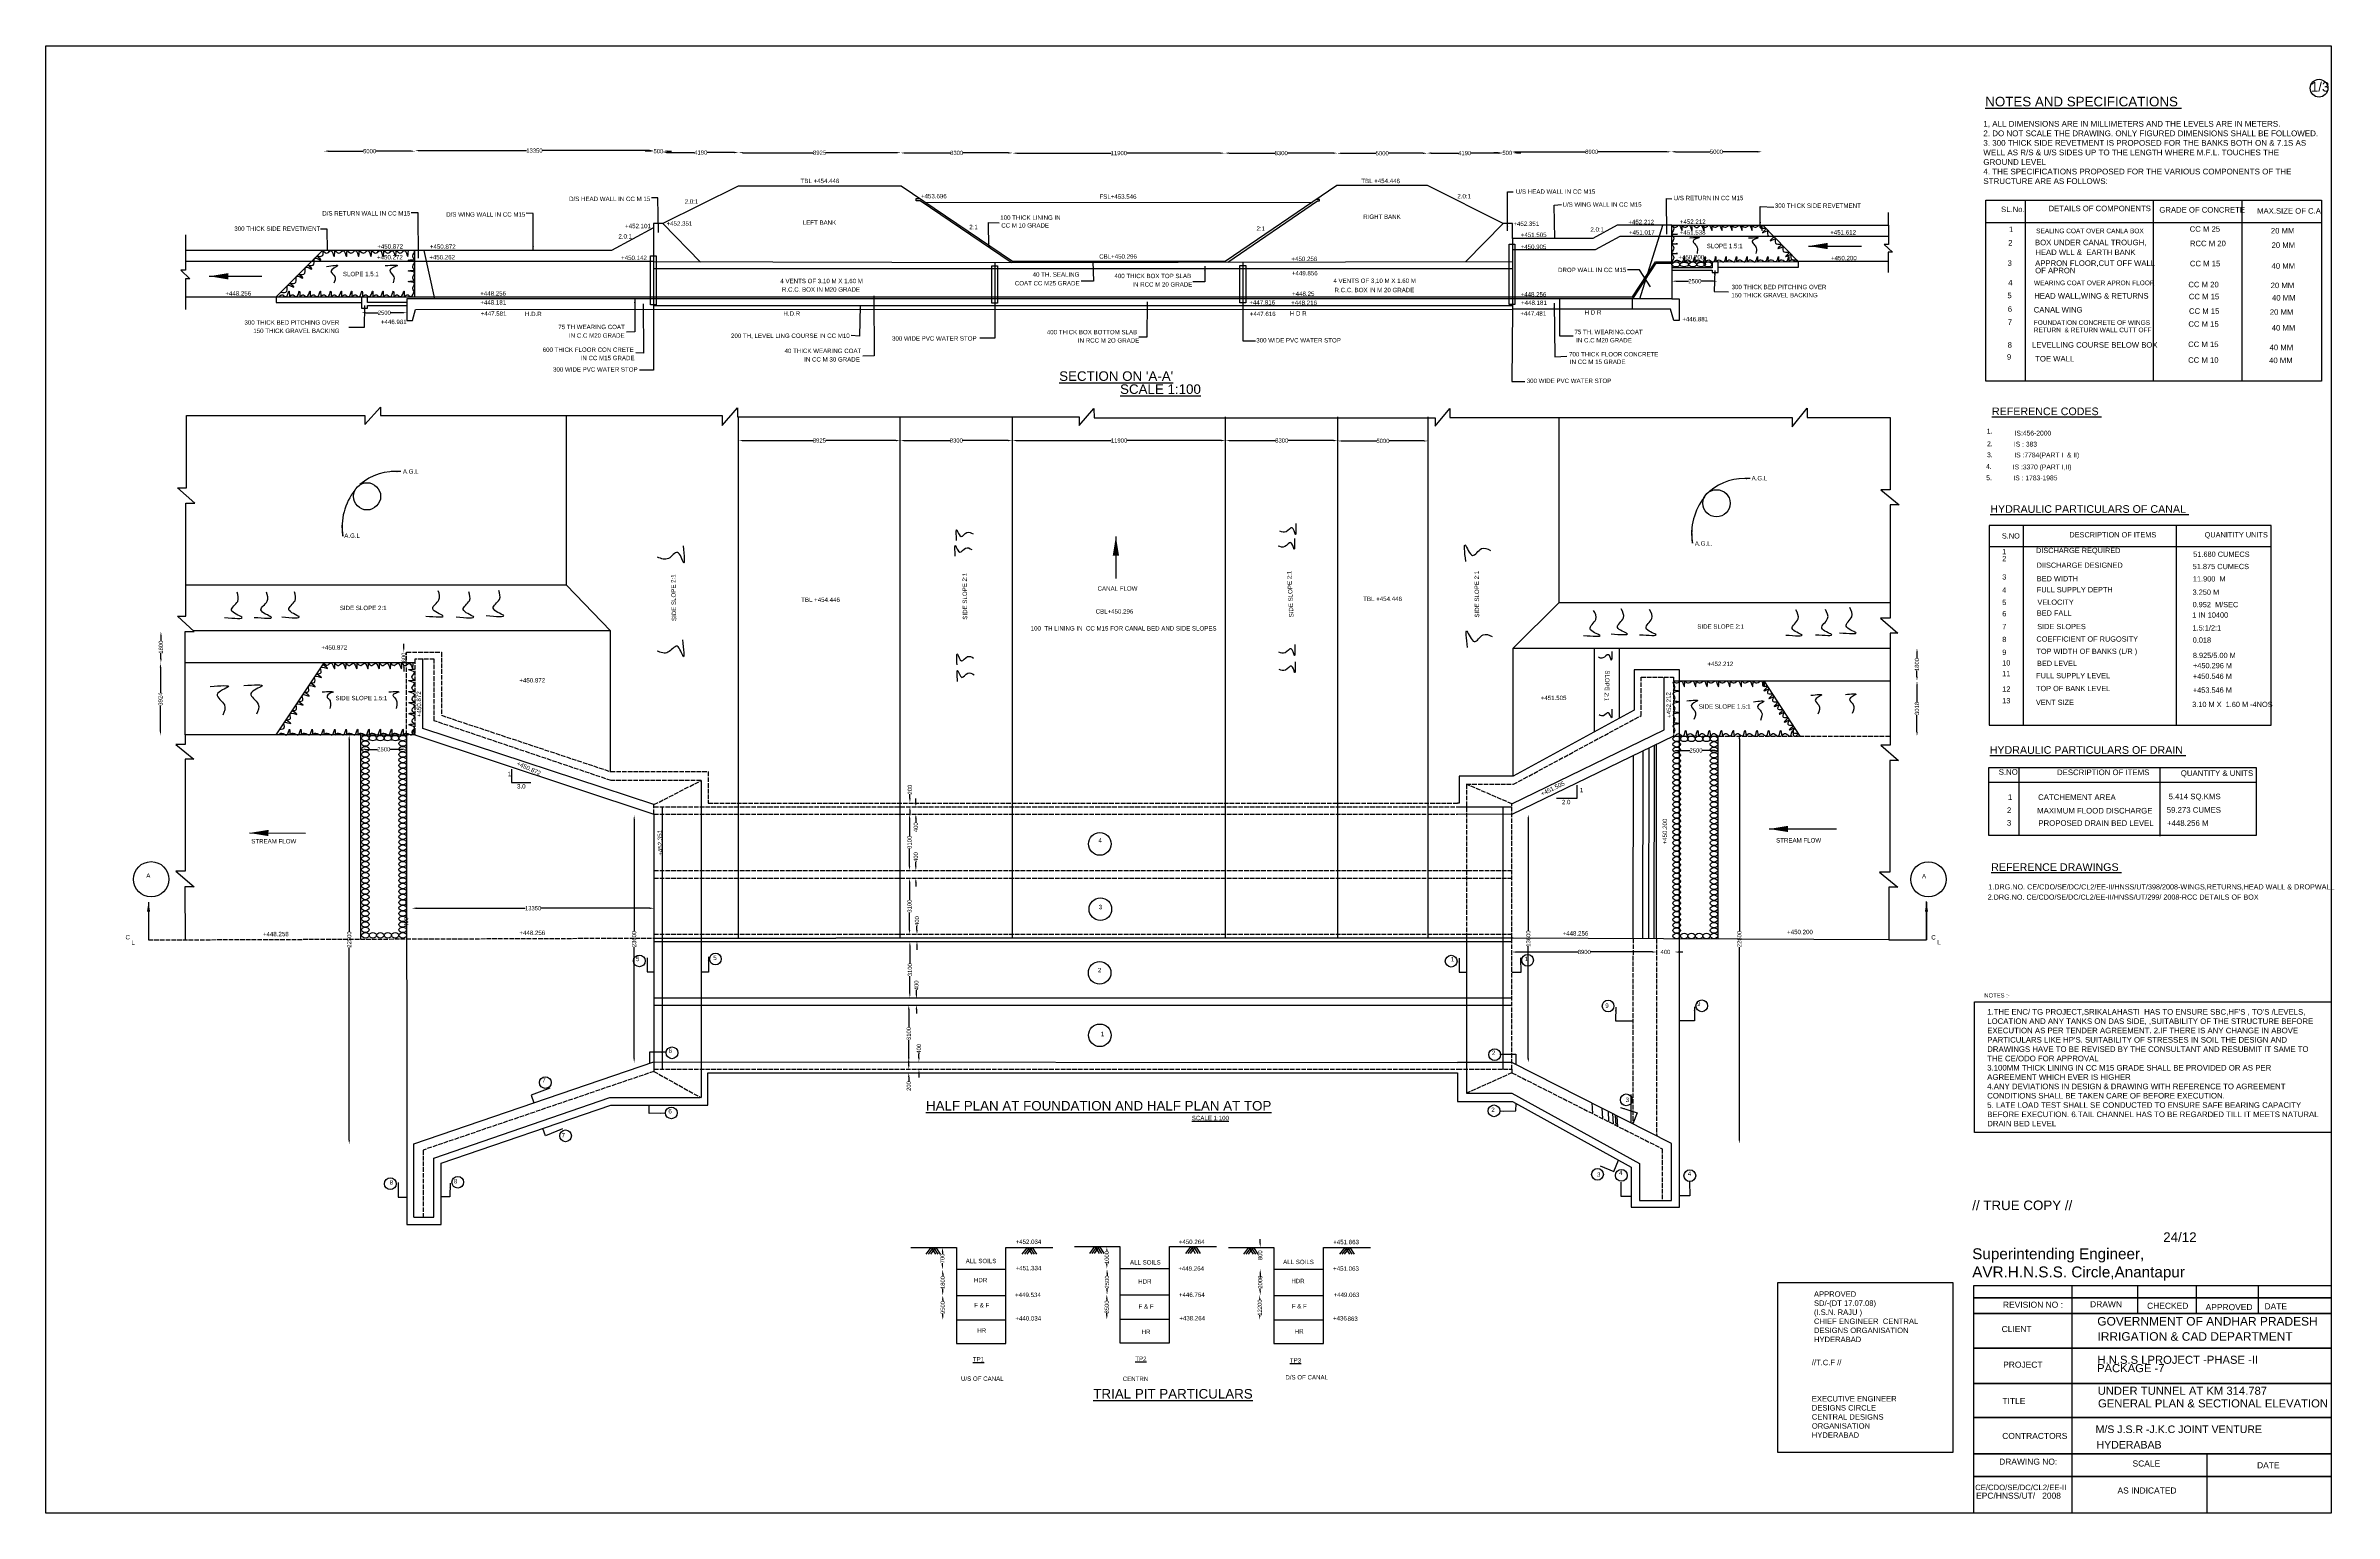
# Model space of a CAD drawing. Header units: millimetres. Extents: x -53247114 to -53235131, y 22140965 to 22148649.
import ezdxf

# ---------------------------------------------------------------- set-up
doc = ezdxf.new("R2010")
doc.units = ezdxf.units.MM
doc.header["$MEASUREMENT"] = 0
doc.linetypes.add('ACAD_ISO02W100', pattern=[15, 12, -3])
for name, color, linetype in [('DIMENSION', 7, 'Continuous'), ('DIMENSIONS', 7, 'Continuous'), ('DRAWING', 2, 'Continuous'), ('TEXT', 7, 'Continuous')]:
    doc.layers.add(name, color=color, linetype=linetype)
doc.styles.get("Standard").update_dxf_attribs({"font": 'arial.ttf', "height": 22})
doc.dimstyles.get("Standard").update_dxf_attribs({"dimtxt": 22, "dimasz": 22, "dimexe": 0.18, "dimexo": 0.0625, "dimgap": 0.09, "dimtad": 0, "dimdec": 0, "dimzin": 0, "dimdsep": 46, "dimtxsty": 'Standard', "dimcen": 0.09, "dimse1": 1, "dimse2": 1, "dimadec": 0, "dimazin": 0, "dimtfac": 1, "dimtdec": 0, "dimtofl": 0, "dimtmove": 0, "dimatfit": 3, "dimfxl": 1, "dimtolj": 1, "dimtzin": 0, "dimarcsym": 0})

# ---------------------------------------------------------------- blocks, each defined once
blk = doc.blocks.new('*D54')
at = {"layer": 'Defpoints', "color": 0, "transparency": 16777216}
for p in [(-53245657, 22148098), (-53245180, 22148097), (-53245180, 22148097)]:
    blk.add_point(p, dxfattribs=at)
at = {"layer": 'DIMENSION', "color": 0, "lineweight": -2, "transparency": 16777216}
for p, q in [((-53245635, 22148097), (-53245451, 22148097)), ((-53245202, 22148097), (-53245385, 22148097))]:
    blk.add_line(p, q, dxfattribs=at)
at = {"layer": 'DIMENSION', "color": 0, "transparency": 16777216}
for points in [[(-53245635, 22148101), (-53245635, 22148094), (-53245657, 22148097)], [(-53245202, 22148101), (-53245202, 22148094), (-53245180, 22148097)]]:
    blk.add_solid(points, dxfattribs=at)
at = {"layer": 'DIMENSION', "color": 0, "transparency": 16777216, "insert": (-53245418, 22148097), "char_height": 22, "attachment_point": 5}
blk.add_mtext('\\A1;5000', dxfattribs=at)
blk = doc.blocks.new('*D55')
at = {"layer": 'Defpoints', "color": 0, "transparency": 16777216}
for p in [(-53245180, 22148097), (-53243931, 22148100), (-53243931, 22148093)]:
    blk.add_point(p, dxfattribs=at)
at = {"layer": 'DIMENSION', "color": 0, "lineweight": -2, "transparency": 16777216}
for p, q in [((-53245158, 22148100), (-53244596, 22148100)), ((-53243953, 22148100), (-53244515, 22148100))]:
    blk.add_line(p, q, dxfattribs=at)
at = {"layer": 'DIMENSION', "color": 0, "transparency": 16777216}
for points in [[(-53245158, 22148104), (-53245158, 22148096), (-53245180, 22148100)], [(-53243953, 22148104), (-53243953, 22148096), (-53243931, 22148100)]]:
    blk.add_solid(points, dxfattribs=at)
at = {"layer": 'DIMENSION', "color": 0, "transparency": 16777216, "insert": (-53244555, 22148100), "char_height": 22, "attachment_point": 5}
blk.add_mtext('\\A1;13350', dxfattribs=at)
blk = doc.blocks.new('*D56')
at = {"layer": 'Defpoints', "color": 0, "transparency": 16777216}
for p in [(-53243931, 22148100), (-53243882, 22148097), (-53243882, 22148097)]:
    blk.add_point(p, dxfattribs=at)
at = {"layer": 'DIMENSION', "color": 0, "lineweight": -2, "transparency": 16777216}
for p, q in [((-53243953, 22148097), (-53243975, 22148097)), ((-53243860, 22148097), (-53243838, 22148097))]:
    blk.add_line(p, q, dxfattribs=at)
at = {"layer": 'DIMENSION', "color": 0, "transparency": 16777216}
for points in [[(-53243953, 22148101), (-53243953, 22148094), (-53243931, 22148097)], [(-53243860, 22148101), (-53243860, 22148094), (-53243882, 22148097)]]:
    blk.add_solid(points, dxfattribs=at)
at = {"layer": 'DIMENSION', "color": 0, "transparency": 16777216, "insert": (-53243906, 22148097), "char_height": 22, "attachment_point": 5}
blk.add_mtext('\\A1;500', dxfattribs=at)
blk = doc.blocks.new('*D57')
at = {"layer": 'Defpoints', "color": 0, "transparency": 16777216}
for p in [(-53243882, 22148097), (-53243486, 22148092), (-53243486, 22148090)]:
    blk.add_point(p, dxfattribs=at)
at = {"layer": 'DIMENSION', "color": 0, "lineweight": -2, "transparency": 16777216}
for p, q in [((-53243860, 22148090), (-53243717, 22148090)), ((-53243508, 22148090), (-53243651, 22148090))]:
    blk.add_line(p, q, dxfattribs=at)
at = {"layer": 'DIMENSION', "color": 0, "transparency": 16777216}
for points in [[(-53243860, 22148093), (-53243860, 22148086), (-53243882, 22148090)], [(-53243508, 22148093), (-53243508, 22148086), (-53243486, 22148090)]]:
    blk.add_solid(points, dxfattribs=at)
at = {"layer": 'DIMENSION', "color": 0, "transparency": 16777216, "insert": (-53243684, 22148090), "char_height": 22, "attachment_point": 5}
blk.add_mtext('\\A1;4190', dxfattribs=at)
blk = doc.blocks.new('*D58')
at = {"layer": 'Defpoints', "color": 0, "transparency": 16777216}
for p in [(-53243486, 22148090), (-53242637, 22148089), (-53242637, 22148089)]:
    blk.add_point(p, dxfattribs=at)
at = {"layer": 'DIMENSION', "color": 0, "lineweight": -2, "transparency": 16777216}
for p, q in [((-53243464, 22148089), (-53243095, 22148089)), ((-53242659, 22148089), (-53243029, 22148089))]:
    blk.add_line(p, q, dxfattribs=at)
at = {"layer": 'DIMENSION', "color": 0, "transparency": 16777216}
for points in [[(-53243464, 22148093), (-53243464, 22148086), (-53243486, 22148089)], [(-53242659, 22148093), (-53242659, 22148086), (-53242637, 22148089)]]:
    blk.add_solid(points, dxfattribs=at)
at = {"layer": 'DIMENSION', "color": 0, "transparency": 16777216, "insert": (-53243062, 22148089), "char_height": 22, "attachment_point": 5}
blk.add_mtext('\\A1;8925', dxfattribs=at)
blk = doc.blocks.new('*D59')
at = {"layer": 'Defpoints', "color": 0, "transparency": 16777216}
for p in [(-53242637, 22148089), (-53242051, 22148088), (-53242051, 22148088)]:
    blk.add_point(p, dxfattribs=at)
at = {"layer": 'DIMENSION', "color": 0, "lineweight": -2, "transparency": 16777216}
for p, q in [((-53242615, 22148088), (-53242377, 22148088)), ((-53242073, 22148088), (-53242311, 22148088))]:
    blk.add_line(p, q, dxfattribs=at)
at = {"layer": 'DIMENSION', "color": 0, "transparency": 16777216}
for points in [[(-53242615, 22148091), (-53242615, 22148084), (-53242637, 22148088)], [(-53242073, 22148091), (-53242073, 22148084), (-53242051, 22148088)]]:
    blk.add_solid(points, dxfattribs=at)
at = {"layer": 'DIMENSION', "color": 0, "transparency": 16777216, "insert": (-53242344, 22148088), "char_height": 22, "attachment_point": 5}
blk.add_mtext('\\A1;8300', dxfattribs=at)
blk = doc.blocks.new('*D60')
at = {"layer": 'Defpoints', "color": 0, "transparency": 16777216}
for p in [(-53242051, 22148088), (-53240940, 22148089), (-53240940, 22148087)]:
    blk.add_point(p, dxfattribs=at)
at = {"layer": 'DIMENSION', "color": 0, "lineweight": -2, "transparency": 16777216}
for p, q in [((-53242029, 22148087), (-53241536, 22148087)), ((-53240962, 22148087), (-53241455, 22148087))]:
    blk.add_line(p, q, dxfattribs=at)
at = {"layer": 'DIMENSION', "color": 0, "transparency": 16777216}
for points in [[(-53242029, 22148090), (-53242029, 22148083), (-53242051, 22148087)], [(-53240962, 22148090), (-53240962, 22148083), (-53240940, 22148087)]]:
    blk.add_solid(points, dxfattribs=at)
at = {"layer": 'DIMENSION', "color": 0, "transparency": 16777216, "insert": (-53241495, 22148087), "char_height": 22, "attachment_point": 5}
blk.add_mtext('\\A1;11900', dxfattribs=at)
blk = doc.blocks.new('*D61')
at = {"layer": 'Defpoints', "color": 0, "transparency": 16777216}
for p in [(-53240940, 22148089), (-53240351, 22148089), (-53240351, 22148087)]:
    blk.add_point(p, dxfattribs=at)
at = {"layer": 'DIMENSION', "color": 0, "lineweight": -2, "transparency": 16777216}
for p, q in [((-53240918, 22148087), (-53240678, 22148087)), ((-53240373, 22148087), (-53240612, 22148087))]:
    blk.add_line(p, q, dxfattribs=at)
at = {"layer": 'DIMENSION', "color": 0, "transparency": 16777216}
for points in [[(-53240918, 22148091), (-53240918, 22148083), (-53240940, 22148087)], [(-53240373, 22148091), (-53240373, 22148083), (-53240351, 22148087)]]:
    blk.add_solid(points, dxfattribs=at)
at = {"layer": 'DIMENSION', "color": 0, "transparency": 16777216, "insert": (-53240645, 22148087), "char_height": 22, "attachment_point": 5}
blk.add_mtext('\\A1;8300', dxfattribs=at)
blk = doc.blocks.new('*D62')
at = {"layer": 'Defpoints', "color": 0, "transparency": 16777216}
for p in [(-53240351, 22148087), (-53239881, 22148086), (-53239881, 22148084)]:
    blk.add_point(p, dxfattribs=at)
at = {"layer": 'DIMENSION', "color": 0, "lineweight": -2, "transparency": 16777216}
for p, q in [((-53240329, 22148086), (-53240149, 22148086)), ((-53239903, 22148086), (-53240083, 22148086))]:
    blk.add_line(p, q, dxfattribs=at)
at = {"layer": 'DIMENSION', "color": 0, "transparency": 16777216}
for points in [[(-53240329, 22148090), (-53240329, 22148082), (-53240351, 22148086)], [(-53239903, 22148090), (-53239903, 22148082), (-53239881, 22148086)]]:
    blk.add_solid(points, dxfattribs=at)
at = {"layer": 'DIMENSION', "color": 0, "transparency": 16777216, "insert": (-53240116, 22148086), "char_height": 22, "attachment_point": 5}
blk.add_mtext('\\A1;5000', dxfattribs=at)
blk = doc.blocks.new('*D63')
at = {"layer": 'Defpoints', "color": 0, "transparency": 16777216}
for p in [(-53239881, 22148086), (-53239487, 22148087), (-53239487, 22148081)]:
    blk.add_point(p, dxfattribs=at)
at = {"layer": 'DIMENSION', "color": 0, "lineweight": -2, "transparency": 16777216}
for p, q in [((-53239859, 22148087), (-53239717, 22148087)), ((-53239509, 22148087), (-53239651, 22148087))]:
    blk.add_line(p, q, dxfattribs=at)
at = {"layer": 'DIMENSION', "color": 0, "transparency": 16777216}
for points in [[(-53239859, 22148091), (-53239859, 22148083), (-53239881, 22148087)], [(-53239509, 22148091), (-53239509, 22148083), (-53239487, 22148087)]]:
    blk.add_solid(points, dxfattribs=at)
at = {"layer": 'DIMENSION', "color": 0, "transparency": 16777216, "insert": (-53239684, 22148087), "char_height": 22, "attachment_point": 5}
blk.add_mtext('\\A1;4190', dxfattribs=at)
blk = doc.blocks.new('*D64')
at = {"layer": 'Defpoints', "color": 0, "transparency": 16777216}
for p in [(-53239487, 22148087), (-53239434, 22148088), (-53239434, 22148085)]:
    blk.add_point(p, dxfattribs=at)
at = {"layer": 'DIMENSION', "color": 0, "lineweight": -2, "transparency": 16777216}
for p, q in [((-53239509, 22148088), (-53239531, 22148088)), ((-53239412, 22148088), (-53239390, 22148088))]:
    blk.add_line(p, q, dxfattribs=at)
at = {"layer": 'DIMENSION', "color": 0, "transparency": 16777216}
for points in [[(-53239509, 22148092), (-53239509, 22148085), (-53239487, 22148088)], [(-53239412, 22148092), (-53239412, 22148085), (-53239434, 22148088)]]:
    blk.add_solid(points, dxfattribs=at)
at = {"layer": 'DIMENSION', "color": 0, "transparency": 16777216, "insert": (-53239461, 22148088), "char_height": 22, "attachment_point": 5}
blk.add_mtext('\\A1;500', dxfattribs=at)
blk = doc.blocks.new('*D65')
at = {"layer": 'Defpoints', "color": 0, "transparency": 16777216}
for p in [(-53238603, 22148094), (-53238603, 22148094), (-53239434, 22148088)]:
    blk.add_point(p, dxfattribs=at)
at = {"layer": 'DIMENSION', "color": 0, "lineweight": -2, "transparency": 16777216}
for p, q in [((-53239412, 22148094), (-53239052, 22148094)), ((-53238625, 22148094), (-53238986, 22148094))]:
    blk.add_line(p, q, dxfattribs=at)
at = {"layer": 'DIMENSION', "color": 0, "transparency": 16777216}
for points in [[(-53239412, 22148097), (-53239412, 22148090), (-53239434, 22148094)], [(-53238625, 22148097), (-53238625, 22148090), (-53238603, 22148094)]]:
    blk.add_solid(points, dxfattribs=at)
at = {"layer": 'DIMENSION', "color": 0, "transparency": 16777216, "insert": (-53239019, 22148094), "char_height": 22, "attachment_point": 5}
blk.add_mtext('\\A1;8900', dxfattribs=at)
blk = doc.blocks.new('*D66')
at = {"layer": 'Defpoints', "color": 0, "transparency": 16777216}
for p in [(-53238603, 22148094), (-53238129, 22148094), (-53238129, 22148094)]:
    blk.add_point(p, dxfattribs=at)
at = {"layer": 'DIMENSION', "color": 0, "lineweight": -2, "transparency": 16777216}
for p, q in [((-53238581, 22148094), (-53238399, 22148094)), ((-53238151, 22148094), (-53238333, 22148094))]:
    blk.add_line(p, q, dxfattribs=at)
at = {"layer": 'DIMENSION', "color": 0, "transparency": 16777216}
for points in [[(-53238581, 22148098), (-53238581, 22148090), (-53238603, 22148094)], [(-53238151, 22148098), (-53238151, 22148090), (-53238129, 22148094)]]:
    blk.add_solid(points, dxfattribs=at)
at = {"layer": 'DIMENSION', "color": 0, "transparency": 16777216, "insert": (-53238366, 22148094), "char_height": 22, "attachment_point": 5}
blk.add_mtext('\\A1;5000', dxfattribs=at)
blk = doc.blocks.new('*D67')
at = {"layer": 'Defpoints', "color": 0, "transparency": 16777216}
for p in [(-53238599, 22147416), (-53238360, 22147416), (-53238360, 22147416)]:
    blk.add_point(p, dxfattribs=at)
at = {"layer": 'DIMENSION', "color": 0, "lineweight": -2, "transparency": 16777216}
for p, q in [((-53238577, 22147416), (-53238512, 22147416)), ((-53238382, 22147416), (-53238446, 22147416))]:
    blk.add_line(p, q, dxfattribs=at)
at = {"layer": 'DIMENSION', "color": 0, "transparency": 16777216}
for points in [[(-53238577, 22147420), (-53238577, 22147413), (-53238599, 22147416)], [(-53238382, 22147420), (-53238382, 22147413), (-53238360, 22147416)]]:
    blk.add_solid(points, dxfattribs=at)
at = {"layer": 'DIMENSION', "color": 0, "transparency": 16777216, "insert": (-53238479, 22147416), "char_height": 22, "attachment_point": 5}
blk.add_mtext('\\A1;2500', dxfattribs=at)
blk = doc.blocks.new('*D68')
at = {"layer": 'Defpoints', "color": 0, "transparency": 16777216}
for p in [(-53245460, 22147251), (-53245223, 22147251), (-53245223, 22147251)]:
    blk.add_point(p, dxfattribs=at)
at = {"layer": 'DIMENSION', "color": 0, "lineweight": -2, "transparency": 16777216}
for p, q in [((-53245438, 22147251), (-53245374, 22147251)), ((-53245245, 22147251), (-53245308, 22147251))]:
    blk.add_line(p, q, dxfattribs=at)
at = {"layer": 'DIMENSION', "color": 0, "transparency": 16777216}
for points in [[(-53245438, 22147255), (-53245438, 22147248), (-53245460, 22147251)], [(-53245245, 22147255), (-53245245, 22147248), (-53245223, 22147251)]]:
    blk.add_solid(points, dxfattribs=at)
at = {"layer": 'DIMENSION', "color": 0, "transparency": 16777216, "insert": (-53245341, 22147251), "char_height": 22, "attachment_point": 5}
blk.add_mtext('\\A1;2500', dxfattribs=at)
blk = doc.blocks.new('*D69')
at = {"layer": 'Defpoints', "color": 0, "transparency": 16777216}
for p in [(-53243486, 22146586), (-53242640, 22146586), (-53242640, 22146582)]:
    blk.add_point(p, dxfattribs=at)
at = {"layer": 'DIMENSION', "color": 0, "lineweight": -2, "transparency": 16777216}
for p, q in [((-53243464, 22146582), (-53243096, 22146582)), ((-53242662, 22146582), (-53243030, 22146582))]:
    blk.add_line(p, q, dxfattribs=at)
at = {"layer": 'DIMENSION', "color": 0, "transparency": 16777216}
for points in [[(-53243464, 22146585), (-53243464, 22146578), (-53243486, 22146582)], [(-53242662, 22146585), (-53242662, 22146578), (-53242640, 22146582)]]:
    blk.add_solid(points, dxfattribs=at)
at = {"layer": 'DIMENSION', "color": 0, "transparency": 16777216, "insert": (-53243063, 22146582), "char_height": 22, "attachment_point": 5}
blk.add_mtext('\\A1;8925', dxfattribs=at)
blk = doc.blocks.new('*D70')
at = {"layer": 'Defpoints', "color": 0, "transparency": 16777216}
for p in [(-53242640, 22146582), (-53242052, 22146582), (-53242052, 22146582)]:
    blk.add_point(p, dxfattribs=at)
at = {"layer": 'DIMENSION', "color": 0, "lineweight": -2, "transparency": 16777216}
for p, q in [((-53242618, 22146582), (-53242379, 22146582)), ((-53242074, 22146582), (-53242313, 22146582))]:
    blk.add_line(p, q, dxfattribs=at)
at = {"layer": 'DIMENSION', "color": 0, "transparency": 16777216}
for points in [[(-53242618, 22146585), (-53242618, 22146578), (-53242640, 22146582)], [(-53242074, 22146585), (-53242074, 22146578), (-53242052, 22146582)]]:
    blk.add_solid(points, dxfattribs=at)
at = {"layer": 'DIMENSION', "color": 0, "transparency": 16777216, "insert": (-53242346, 22146582), "char_height": 22, "attachment_point": 5}
blk.add_mtext('\\A1;8300', dxfattribs=at)
blk = doc.blocks.new('*D71')
at = {"layer": 'Defpoints', "color": 0, "transparency": 16777216}
for p in [(-53242052, 22146582), (-53240936, 22146582), (-53240936, 22146582)]:
    blk.add_point(p, dxfattribs=at)
at = {"layer": 'DIMENSION', "color": 0, "lineweight": -2, "transparency": 16777216}
for p, q in [((-53242030, 22146582), (-53241535, 22146582)), ((-53240958, 22146582), (-53241454, 22146582))]:
    blk.add_line(p, q, dxfattribs=at)
at = {"layer": 'DIMENSION', "color": 0, "transparency": 16777216}
for points in [[(-53242030, 22146585), (-53242030, 22146578), (-53242052, 22146582)], [(-53240958, 22146585), (-53240958, 22146578), (-53240936, 22146582)]]:
    blk.add_solid(points, dxfattribs=at)
at = {"layer": 'DIMENSION', "color": 0, "transparency": 16777216, "insert": (-53241494, 22146582), "char_height": 22, "attachment_point": 5}
blk.add_mtext('\\A1;11900', dxfattribs=at)
blk = doc.blocks.new('*D72')
at = {"layer": 'Defpoints', "color": 0, "transparency": 16777216}
for p in [(-53240936, 22146582), (-53240349, 22146582), (-53240349, 22146582)]:
    blk.add_point(p, dxfattribs=at)
at = {"layer": 'DIMENSION', "color": 0, "lineweight": -2, "transparency": 16777216}
for p, q in [((-53240914, 22146582), (-53240675, 22146582)), ((-53240371, 22146582), (-53240610, 22146582))]:
    blk.add_line(p, q, dxfattribs=at)
at = {"layer": 'DIMENSION', "color": 0, "transparency": 16777216}
for points in [[(-53240914, 22146585), (-53240914, 22146578), (-53240936, 22146582)], [(-53240371, 22146585), (-53240371, 22146578), (-53240349, 22146582)]]:
    blk.add_solid(points, dxfattribs=at)
at = {"layer": 'DIMENSION', "color": 0, "transparency": 16777216, "insert": (-53240642, 22146582), "char_height": 22, "attachment_point": 5}
blk.add_mtext('\\A1;8300', dxfattribs=at)
blk = doc.blocks.new('*D73')
at = {"layer": 'Defpoints', "color": 0, "transparency": 16777216}
for p in [(-53240349, 22146582), (-53239876, 22146582), (-53239876, 22146580)]:
    blk.add_point(p, dxfattribs=at)
at = {"layer": 'DIMENSION', "color": 0, "lineweight": -2, "transparency": 16777216}
for p, q in [((-53240327, 22146580), (-53240145, 22146580)), ((-53239898, 22146580), (-53240079, 22146580))]:
    blk.add_line(p, q, dxfattribs=at)
at = {"layer": 'DIMENSION', "color": 0, "transparency": 16777216}
for points in [[(-53240327, 22146583), (-53240327, 22146576), (-53240349, 22146580)], [(-53239898, 22146583), (-53239898, 22146576), (-53239876, 22146580)]]:
    blk.add_solid(points, dxfattribs=at)
at = {"layer": 'DIMENSION', "color": 0, "transparency": 16777216, "insert": (-53240112, 22146580), "char_height": 22, "attachment_point": 5}
blk.add_mtext('\\A1;5000', dxfattribs=at)
blk = doc.blocks.new('*D74')
at = {"layer": 'Defpoints', "color": 0, "transparency": 16777216}
for p in [(-53238594, 22144963), (-53238353, 22144961), (-53238353, 22144959)]:
    blk.add_point(p, dxfattribs=at)
at = {"layer": 'DIMENSION', "color": 0, "lineweight": -2, "transparency": 16777216}
for p, q in [((-53238572, 22144959), (-53238506, 22144959)), ((-53238375, 22144959), (-53238440, 22144959))]:
    blk.add_line(p, q, dxfattribs=at)
at = {"layer": 'DIMENSION', "color": 0, "transparency": 16777216}
for points in [[(-53238572, 22144962), (-53238572, 22144955), (-53238594, 22144959)], [(-53238375, 22144962), (-53238375, 22144955), (-53238353, 22144959)]]:
    blk.add_solid(points, dxfattribs=at)
at = {"layer": 'DIMENSION', "color": 0, "transparency": 16777216, "insert": (-53238473, 22144959), "char_height": 22, "attachment_point": 5}
blk.add_mtext('\\A1;2500', dxfattribs=at)
blk = doc.blocks.new('*D75')
at = {"layer": 'Defpoints', "color": 0, "transparency": 16777216}
for p in [(-53237457, 22145323), (-53237316, 22145323), (-53237457, 22145034)]:
    blk.add_point(p, dxfattribs=at)
at = {"layer": 'DIMENSION', "color": 0, "lineweight": -2, "transparency": 16777216}
for p, q in [((-53237316, 22145301), (-53237316, 22145212)), ((-53237316, 22145056), (-53237316, 22145146))]:
    blk.add_line(p, q, dxfattribs=at)
at = {"layer": 'DIMENSION', "color": 0, "transparency": 16777216}
for points in [[(-53237319, 22145301), (-53237312, 22145301), (-53237316, 22145323)], [(-53237319, 22145056), (-53237312, 22145056), (-53237316, 22145034)]]:
    blk.add_solid(points, dxfattribs=at)
at = {"layer": 'DIMENSION', "color": 0, "transparency": 16777216, "insert": (-53237316, 22145179), "char_height": 22, "attachment_point": 5, "rotation": 90}
blk.add_mtext('\\A1;3018', dxfattribs=at)
blk = doc.blocks.new('*D76')
at = {"layer": 'Defpoints', "color": 0, "transparency": 16777216}
for p in [(-53237457, 22145495), (-53237316, 22145495), (-53237457, 22145323)]:
    blk.add_point(p, dxfattribs=at)
at = {"layer": 'DIMENSION', "color": 0, "lineweight": -2, "transparency": 16777216}
for p, q in [((-53237316, 22145473), (-53237316, 22145441)), ((-53237316, 22145345), (-53237316, 22145377))]:
    blk.add_line(p, q, dxfattribs=at)
at = {"layer": 'DIMENSION', "color": 0, "transparency": 16777216}
for points in [[(-53237319, 22145473), (-53237312, 22145473), (-53237316, 22145495)], [(-53237319, 22145345), (-53237312, 22145345), (-53237316, 22145323)]]:
    blk.add_solid(points, dxfattribs=at)
at = {"layer": 'DIMENSION', "color": 0, "transparency": 16777216, "insert": (-53237316, 22145409), "char_height": 22, "attachment_point": 5, "rotation": 90}
blk.add_mtext('\\A1;1800', dxfattribs=at)
blk = doc.blocks.new('*D77')
at = {"layer": 'Defpoints', "color": 0, "transparency": 16777216}
for p in [(-53238244, 22145042), (-53238251, 22142901), (-53238246, 22142901)]:
    blk.add_point(p, dxfattribs=at)
at = {"layer": 'DIMENSION', "color": 0, "lineweight": -2, "transparency": 16777216}
for p, q in [((-53238246, 22145020), (-53238246, 22144013)), ((-53238246, 22142923), (-53238246, 22143930))]:
    blk.add_line(p, q, dxfattribs=at)
at = {"layer": 'DIMENSION', "color": 0, "transparency": 16777216}
for points in [[(-53238250, 22145020), (-53238242, 22145020), (-53238246, 22145042)], [(-53238250, 22142923), (-53238242, 22142923), (-53238246, 22142901)]]:
    blk.add_solid(points, dxfattribs=at)
at = {"layer": 'DIMENSION', "color": 0, "transparency": 16777216, "insert": (-53238246, 22143972), "char_height": 22, "attachment_point": 5, "rotation": 90}
blk.add_mtext('\\A1;22500', dxfattribs=at)
blk = doc.blocks.new('*D78')
at = {"layer": 'Defpoints', "color": 0, "transparency": 16777216}
for p in [(-53238679, 22143902), (-53238586, 22143904), (-53238586, 22143904)]:
    blk.add_point(p, dxfattribs=at)
at = {"layer": 'DIMENSION', "color": 0, "lineweight": -2, "transparency": 16777216}
for p, q in [((-53238701, 22143904), (-53238723, 22143904)), ((-53238564, 22143904), (-53238542, 22143904))]:
    blk.add_line(p, q, dxfattribs=at)
at = {"layer": 'DIMENSION', "color": 0, "transparency": 16777216}
for points in [[(-53238701, 22143907), (-53238701, 22143900), (-53238679, 22143904)], [(-53238564, 22143907), (-53238564, 22143900), (-53238586, 22143904)]]:
    blk.add_solid(points, dxfattribs=at)
at = {"layer": 'DIMENSION', "color": 0, "transparency": 16777216, "insert": (-53238633, 22143904), "char_height": 22, "attachment_point": 5}
blk.add_mtext('\\A1;400', dxfattribs=at)
blk = doc.blocks.new('*D79')
at = {"layer": 'Defpoints', "color": 0, "transparency": 16777216}
for p in [(-53239437, 22143904), (-53239437, 22143902), (-53238679, 22143902)]:
    blk.add_point(p, dxfattribs=at)
at = {"layer": 'DIMENSION', "color": 0, "lineweight": -2, "transparency": 16777216}
for p, q in [((-53239415, 22143904), (-53239091, 22143904)), ((-53238701, 22143904), (-53239025, 22143904))]:
    blk.add_line(p, q, dxfattribs=at)
at = {"layer": 'DIMENSION', "color": 0, "transparency": 16777216}
for points in [[(-53239415, 22143907), (-53239415, 22143900), (-53239437, 22143904)], [(-53238701, 22143907), (-53238701, 22143900), (-53238679, 22143904)]]:
    blk.add_solid(points, dxfattribs=at)
at = {"layer": 'DIMENSION', "color": 0, "transparency": 16777216, "insert": (-53239058, 22143904), "char_height": 22, "attachment_point": 5}
blk.add_mtext('\\A1;8900', dxfattribs=at)
blk = doc.blocks.new('*D80')
at = {"layer": 'Defpoints', "color": 0, "transparency": 16777216}
for p in [(-53240755, 22142357), (-53240683, 22142357), (-53240683, 22142243)]:
    blk.add_point(p, dxfattribs=at)
at = {"layer": 'DIMENSION', "color": 0, "lineweight": -2, "transparency": 16777216}
for p, q in [((-53240755, 22142379), (-53240755, 22142401)), ((-53240755, 22142221), (-53240755, 22142199))]:
    blk.add_line(p, q, dxfattribs=at)
at = {"layer": 'DIMENSION', "color": 0, "transparency": 16777216}
for points in [[(-53240758, 22142379), (-53240751, 22142379), (-53240755, 22142357)], [(-53240758, 22142221), (-53240751, 22142221), (-53240755, 22142243)]]:
    blk.add_solid(points, dxfattribs=at)
at = {"layer": 'DIMENSION', "color": 0, "transparency": 16777216, "insert": (-53240755, 22142316), "char_height": 22, "attachment_point": 5, "rotation": 90}
blk.add_mtext('\\A1;800', dxfattribs=at)
blk = doc.blocks.new('*D81')
at = {"layer": 'Defpoints', "color": 0, "transparency": 16777216}
for p in [(-53240755, 22142243), (-53240756, 22142107), (-53240755, 22142107)]:
    blk.add_point(p, dxfattribs=at)
at = {"layer": 'DIMENSION', "color": 0, "lineweight": -2, "transparency": 16777216}
for p, q in [((-53240755, 22142221), (-53240755, 22142208)), ((-53240755, 22142129), (-53240755, 22142142))]:
    blk.add_line(p, q, dxfattribs=at)
at = {"layer": 'DIMENSION', "color": 0, "transparency": 16777216}
for points in [[(-53240758, 22142221), (-53240751, 22142221), (-53240755, 22142243)], [(-53240758, 22142129), (-53240751, 22142129), (-53240755, 22142107)]]:
    blk.add_solid(points, dxfattribs=at)
at = {"layer": 'DIMENSION', "color": 0, "transparency": 16777216, "insert": (-53240755, 22142175), "char_height": 22, "attachment_point": 5, "rotation": 90}
blk.add_mtext('\\A1;2000', dxfattribs=at)
blk = doc.blocks.new('*D82')
at = {"layer": 'Defpoints', "color": 0, "transparency": 16777216}
for p in [(-53240755, 22142107), (-53240757, 22141978), (-53240754, 22141978)]:
    blk.add_point(p, dxfattribs=at)
at = {"layer": 'DIMENSION', "color": 0, "lineweight": -2, "transparency": 16777216}
for p, q in [((-53240757, 22142085), (-53240757, 22142083)), ((-53240757, 22142000), (-53240757, 22142002))]:
    blk.add_line(p, q, dxfattribs=at)
at = {"layer": 'DIMENSION', "color": 0, "transparency": 16777216}
for points in [[(-53240761, 22142085), (-53240754, 22142085), (-53240757, 22142107)], [(-53240761, 22142000), (-53240754, 22142000), (-53240757, 22141978)]]:
    blk.add_solid(points, dxfattribs=at)
at = {"layer": 'DIMENSION', "color": 0, "transparency": 16777216, "insert": (-53240757, 22142042), "char_height": 22, "attachment_point": 5, "rotation": 90}
blk.add_mtext('\\A1;12200', dxfattribs=at)
blk = doc.blocks.new('*D83')
at = {"layer": 'Defpoints', "color": 0, "transparency": 16777216}
for p in [(-53241489, 22142109), (-53241558, 22141981), (-53241489, 22141981)]:
    blk.add_point(p, dxfattribs=at)
at = {"layer": 'DIMENSION', "color": 0, "lineweight": -2, "transparency": 16777216}
for p, q in [((-53241558, 22142087), (-53241558, 22142078)), ((-53241558, 22142003), (-53241558, 22142012))]:
    blk.add_line(p, q, dxfattribs=at)
at = {"layer": 'DIMENSION', "color": 0, "transparency": 16777216}
for points in [[(-53241562, 22142087), (-53241554, 22142087), (-53241558, 22142109)], [(-53241562, 22142003), (-53241554, 22142003), (-53241558, 22141981)]]:
    blk.add_solid(points, dxfattribs=at)
at = {"layer": 'DIMENSION', "color": 0, "transparency": 16777216, "insert": (-53241558, 22142045), "char_height": 22, "attachment_point": 5, "rotation": 90}
blk.add_mtext('\\A1;8500', dxfattribs=at)
blk = doc.blocks.new('*D84')
at = {"layer": 'Defpoints', "color": 0, "transparency": 16777216}
for p in [(-53241559, 22142244), (-53241557, 22142244), (-53241558, 22142109)]:
    blk.add_point(p, dxfattribs=at)
at = {"layer": 'DIMENSION', "color": 0, "lineweight": -2, "transparency": 16777216}
for p, q in [((-53241557, 22142222), (-53241557, 22142209)), ((-53241557, 22142131), (-53241557, 22142143))]:
    blk.add_line(p, q, dxfattribs=at)
at = {"layer": 'DIMENSION', "color": 0, "transparency": 16777216}
for points in [[(-53241560, 22142222), (-53241553, 22142222), (-53241557, 22142244)], [(-53241560, 22142131), (-53241553, 22142131), (-53241557, 22142109)]]:
    blk.add_solid(points, dxfattribs=at)
at = {"layer": 'DIMENSION', "color": 0, "transparency": 16777216, "insert": (-53241557, 22142176), "char_height": 22, "attachment_point": 5, "rotation": 90}
blk.add_mtext('\\A1;2500', dxfattribs=at)
blk = doc.blocks.new('*D85')
at = {"layer": 'Defpoints', "color": 0, "transparency": 16777216}
for p in [(-53241558, 22142361), (-53241489, 22142361), (-53241489, 22142246)]:
    blk.add_point(p, dxfattribs=at)
at = {"layer": 'DIMENSION', "color": 0, "lineweight": -2, "transparency": 16777216}
for p, q in [((-53241558, 22142339), (-53241558, 22142335)), ((-53241558, 22142268), (-53241558, 22142272))]:
    blk.add_line(p, q, dxfattribs=at)
at = {"layer": 'DIMENSION', "color": 0, "transparency": 16777216}
for points in [[(-53241561, 22142339), (-53241554, 22142339), (-53241558, 22142361)], [(-53241561, 22142268), (-53241554, 22142268), (-53241558, 22142246)]]:
    blk.add_solid(points, dxfattribs=at)
at = {"layer": 'DIMENSION', "color": 0, "transparency": 16777216, "insert": (-53241558, 22142304), "char_height": 22, "attachment_point": 5, "rotation": 90}
blk.add_mtext('\\A1;1000', dxfattribs=at)
blk = doc.blocks.new('*D86')
at = {"layer": 'Defpoints', "color": 0, "transparency": 16777216}
for p in [(-53242417, 22142105), (-53242345, 22142105), (-53242345, 22141978)]:
    blk.add_point(p, dxfattribs=at)
at = {"layer": 'DIMENSION', "color": 0, "lineweight": -2, "transparency": 16777216}
for p, q in [((-53242417, 22142083), (-53242417, 22142074)), ((-53242417, 22142000), (-53242417, 22142009))]:
    blk.add_line(p, q, dxfattribs=at)
at = {"layer": 'DIMENSION', "color": 0, "transparency": 16777216}
for points in [[(-53242421, 22142083), (-53242413, 22142083), (-53242417, 22142105)], [(-53242421, 22142000), (-53242413, 22142000), (-53242417, 22141978)]]:
    blk.add_solid(points, dxfattribs=at)
at = {"layer": 'DIMENSION', "color": 0, "transparency": 16777216, "insert": (-53242417, 22142042), "char_height": 22, "attachment_point": 5, "rotation": 90}
blk.add_mtext('\\A1;9500', dxfattribs=at)
blk = doc.blocks.new('*D87')
at = {"layer": 'Defpoints', "color": 0, "transparency": 16777216}
for p in [(-53242417, 22142241), (-53242415, 22142241), (-53242417, 22142105)]:
    blk.add_point(p, dxfattribs=at)
at = {"layer": 'DIMENSION', "color": 0, "lineweight": -2, "transparency": 16777216}
for p, q in [((-53242417, 22142219), (-53242417, 22142205)), ((-53242417, 22142127), (-53242417, 22142141))]:
    blk.add_line(p, q, dxfattribs=at)
at = {"layer": 'DIMENSION', "color": 0, "transparency": 16777216}
for points in [[(-53242421, 22142219), (-53242414, 22142219), (-53242417, 22142241)], [(-53242421, 22142127), (-53242414, 22142127), (-53242417, 22142105)]]:
    blk.add_solid(points, dxfattribs=at)
at = {"layer": 'DIMENSION', "color": 0, "transparency": 16777216, "insert": (-53242417, 22142173), "char_height": 22, "attachment_point": 5, "rotation": 90}
blk.add_mtext('\\A1;1800', dxfattribs=at)
blk = doc.blocks.new('*D88')
at = {"layer": 'Defpoints', "color": 0, "transparency": 16777216}
for p in [(-53242419, 22142357), (-53242415, 22142357), (-53242415, 22142241)]:
    blk.add_point(p, dxfattribs=at)
at = {"layer": 'DIMENSION', "color": 0, "lineweight": -2, "transparency": 16777216}
for p, q in [((-53242419, 22142335), (-53242419, 22142323)), ((-53242419, 22142263), (-53242419, 22142275))]:
    blk.add_line(p, q, dxfattribs=at)
at = {"layer": 'DIMENSION', "color": 0, "transparency": 16777216}
for points in [[(-53242422, 22142335), (-53242415, 22142335), (-53242419, 22142357)], [(-53242422, 22142263), (-53242415, 22142263), (-53242419, 22142241)]]:
    blk.add_solid(points, dxfattribs=at)
at = {"layer": 'DIMENSION', "color": 0, "transparency": 16777216, "insert": (-53242419, 22142299), "char_height": 22, "attachment_point": 5, "rotation": 90}
blk.add_mtext('\\A1;700', dxfattribs=at)
blk = doc.blocks.new('*D89')
at = {"layer": 'Defpoints', "color": 0, "transparency": 16777216}
for p in [(-53242595, 22143271), (-53242591, 22143290), (-53242591, 22143271)]:
    blk.add_point(p, dxfattribs=at)
at = {"layer": 'DIMENSION', "color": 0, "lineweight": -2, "transparency": 16777216}
for p, q in [((-53242595, 22143312), (-53242595, 22143334)), ((-53242595, 22143249), (-53242595, 22143227))]:
    blk.add_line(p, q, dxfattribs=at)
at = {"layer": 'DIMENSION', "color": 0, "transparency": 16777216}
for points in [[(-53242599, 22143312), (-53242591, 22143312), (-53242595, 22143290)], [(-53242599, 22143249), (-53242591, 22143249), (-53242595, 22143271)]]:
    blk.add_solid(points, dxfattribs=at)
at = {"layer": 'DIMENSION', "color": 0, "transparency": 16777216, "insert": (-53242595, 22143202), "char_height": 22, "attachment_point": 5, "rotation": 90}
blk.add_mtext('\\A1;200', dxfattribs=at)
blk = doc.blocks.new('*D90')
at = {"layer": 'Defpoints', "color": 0, "transparency": 16777216}
for p in [(-53242595, 22143328), (-53242542, 22143328), (-53242595, 22143290)]:
    blk.add_point(p, dxfattribs=at)
at = {"layer": 'DIMENSION', "color": 0, "lineweight": -2, "transparency": 16777216}
for p, q in [((-53242542, 22143350), (-53242542, 22143372)), ((-53242542, 22143268), (-53242542, 22143246))]:
    blk.add_line(p, q, dxfattribs=at)
at = {"layer": 'DIMENSION', "color": 0, "transparency": 16777216}
for points in [[(-53242545, 22143350), (-53242538, 22143350), (-53242542, 22143328)], [(-53242545, 22143268), (-53242538, 22143268), (-53242542, 22143290)]]:
    blk.add_solid(points, dxfattribs=at)
at = {"layer": 'DIMENSION', "color": 0, "transparency": 16777216, "insert": (-53242542, 22143397), "char_height": 22, "attachment_point": 5, "rotation": 90}
blk.add_mtext('\\A1;400', dxfattribs=at)
blk = doc.blocks.new('*D91')
at = {"layer": 'Defpoints', "color": 0, "transparency": 16777216}
for p in [(-53242595, 22143626), (-53242595, 22143626), (-53242595, 22143328)]:
    blk.add_point(p, dxfattribs=at)
at = {"layer": 'DIMENSION', "color": 0, "lineweight": -2, "transparency": 16777216}
for p, q in [((-53242595, 22143604), (-53242595, 22143510)), ((-53242595, 22143350), (-53242595, 22143444))]:
    blk.add_line(p, q, dxfattribs=at)
at = {"layer": 'DIMENSION', "color": 0, "transparency": 16777216}
for points in [[(-53242599, 22143604), (-53242591, 22143604), (-53242595, 22143626)], [(-53242599, 22143350), (-53242591, 22143350), (-53242595, 22143328)]]:
    blk.add_solid(points, dxfattribs=at)
at = {"layer": 'DIMENSION', "color": 0, "transparency": 16777216, "insert": (-53242595, 22143477), "char_height": 22, "attachment_point": 5, "rotation": 90}
blk.add_mtext('\\A1;3100', dxfattribs=at)
blk = doc.blocks.new('*D92')
at = {"layer": 'Defpoints', "color": 0, "transparency": 16777216}
for p in [(-53242555, 22143660), (-53242555, 22143660), (-53242595, 22143626)]:
    blk.add_point(p, dxfattribs=at)
at = {"layer": 'DIMENSION', "color": 0, "lineweight": -2, "transparency": 16777216}
for p, q in [((-53242555, 22143682), (-53242555, 22143704)), ((-53242555, 22143604), (-53242555, 22143582))]:
    blk.add_line(p, q, dxfattribs=at)
at = {"layer": 'DIMENSION', "color": 0, "transparency": 16777216}
for points in [[(-53242559, 22143682), (-53242551, 22143682), (-53242555, 22143660)], [(-53242559, 22143604), (-53242551, 22143604), (-53242555, 22143626)]]:
    blk.add_solid(points, dxfattribs=at)
at = {"layer": 'DIMENSION', "color": 0, "transparency": 16777216, "insert": (-53242555, 22143729), "char_height": 22, "attachment_point": 5, "rotation": 90}
blk.add_mtext('\\A1;400', dxfattribs=at)
blk = doc.blocks.new('*D93')
at = {"layer": 'Defpoints', "color": 0, "transparency": 16777216}
for p in [(-53242595, 22143959), (-53242589, 22143959), (-53242595, 22143664)]:
    blk.add_point(p, dxfattribs=at)
at = {"layer": 'DIMENSION', "color": 0, "lineweight": -2, "transparency": 16777216}
for p, q in [((-53242589, 22143937), (-53242589, 22143844)), ((-53242589, 22143686), (-53242589, 22143778))]:
    blk.add_line(p, q, dxfattribs=at)
at = {"layer": 'DIMENSION', "color": 0, "transparency": 16777216}
for points in [[(-53242593, 22143937), (-53242586, 22143937), (-53242589, 22143959)], [(-53242593, 22143686), (-53242586, 22143686), (-53242589, 22143664)]]:
    blk.add_solid(points, dxfattribs=at)
at = {"layer": 'DIMENSION', "color": 0, "transparency": 16777216, "insert": (-53242589, 22143811), "char_height": 22, "attachment_point": 5, "rotation": 90}
blk.add_mtext('\\A1;3100', dxfattribs=at)
blk = doc.blocks.new('*D94')
at = {"layer": 'Defpoints', "color": 0, "transparency": 16777216}
for p in [(-53242589, 22143997), (-53242589, 22143959), (-53242552, 22143997)]:
    blk.add_point(p, dxfattribs=at)
at = {"layer": 'DIMENSION', "color": 0, "lineweight": -2, "transparency": 16777216}
for p, q in [((-53242552, 22144019), (-53242552, 22144041)), ((-53242552, 22143937), (-53242552, 22143915))]:
    blk.add_line(p, q, dxfattribs=at)
at = {"layer": 'DIMENSION', "color": 0, "transparency": 16777216}
for points in [[(-53242556, 22144019), (-53242548, 22144019), (-53242552, 22143997)], [(-53242556, 22143937), (-53242548, 22143937), (-53242552, 22143959)]]:
    blk.add_solid(points, dxfattribs=at)
at = {"layer": 'DIMENSION', "color": 0, "transparency": 16777216, "insert": (-53242552, 22144066), "char_height": 22, "attachment_point": 5, "rotation": 90}
blk.add_mtext('\\A1;400', dxfattribs=at)
blk = doc.blocks.new('*D95')
at = {"layer": 'Defpoints', "color": 0, "transparency": 16777216}
for p in [(-53242591, 22144291), (-53242589, 22144291), (-53242589, 22143997)]:
    blk.add_point(p, dxfattribs=at)
at = {"layer": 'DIMENSION', "color": 0, "lineweight": -2, "transparency": 16777216}
for p, q in [((-53242591, 22144269), (-53242591, 22144177)), ((-53242591, 22144019), (-53242591, 22144111))]:
    blk.add_line(p, q, dxfattribs=at)
at = {"layer": 'DIMENSION', "color": 0, "transparency": 16777216}
for points in [[(-53242594, 22144269), (-53242587, 22144269), (-53242591, 22144291)], [(-53242594, 22144019), (-53242587, 22144019), (-53242591, 22143997)]]:
    blk.add_solid(points, dxfattribs=at)
at = {"layer": 'DIMENSION', "color": 0, "transparency": 16777216, "insert": (-53242591, 22144144), "char_height": 22, "attachment_point": 5, "rotation": 90}
blk.add_mtext('\\A1;3100', dxfattribs=at)
blk = doc.blocks.new('*D96')
at = {"layer": 'Defpoints', "color": 0, "transparency": 16777216}
for p in [(-53242591, 22144331), (-53242591, 22144291), (-53242558, 22144331)]:
    blk.add_point(p, dxfattribs=at)
at = {"layer": 'DIMENSION', "color": 0, "lineweight": -2, "transparency": 16777216}
for p, q in [((-53242558, 22144353), (-53242558, 22144376)), ((-53242558, 22144269), (-53242558, 22144247))]:
    blk.add_line(p, q, dxfattribs=at)
at = {"layer": 'DIMENSION', "color": 0, "transparency": 16777216}
for points in [[(-53242562, 22144353), (-53242554, 22144353), (-53242558, 22144331)], [(-53242562, 22144269), (-53242554, 22144269), (-53242558, 22144291)]]:
    blk.add_solid(points, dxfattribs=at)
at = {"layer": 'DIMENSION', "color": 0, "transparency": 16777216, "insert": (-53242558, 22144401), "char_height": 22, "attachment_point": 5, "rotation": 90}
blk.add_mtext('\\A1;400', dxfattribs=at)
blk = doc.blocks.new('*D97')
at = {"layer": 'Defpoints', "color": 0, "transparency": 16777216}
for p in [(-53242591, 22144626), (-53242591, 22144626), (-53242591, 22144330)]:
    blk.add_point(p, dxfattribs=at)
at = {"layer": 'DIMENSION', "color": 0, "lineweight": -2, "transparency": 16777216}
for p, q in [((-53242591, 22144604), (-53242591, 22144511)), ((-53242591, 22144352), (-53242591, 22144445))]:
    blk.add_line(p, q, dxfattribs=at)
at = {"layer": 'DIMENSION', "color": 0, "transparency": 16777216}
for points in [[(-53242594, 22144604), (-53242587, 22144604), (-53242591, 22144626)], [(-53242594, 22144352), (-53242587, 22144352), (-53242591, 22144330)]]:
    blk.add_solid(points, dxfattribs=at)
at = {"layer": 'DIMENSION', "color": 0, "transparency": 16777216, "insert": (-53242591, 22144478), "char_height": 22, "attachment_point": 5, "rotation": 90}
blk.add_mtext('\\A1;3100', dxfattribs=at)
blk = doc.blocks.new('*D98')
at = {"layer": 'Defpoints', "color": 0, "transparency": 16777216}
for p in [(-53242592, 22144664), (-53242592, 22144626), (-53242558, 22144626)]:
    blk.add_point(p, dxfattribs=at)
at = {"layer": 'DIMENSION', "color": 0, "lineweight": -2, "transparency": 16777216}
for p, q in [((-53242558, 22144686), (-53242558, 22144708)), ((-53242558, 22144604), (-53242558, 22144582))]:
    blk.add_line(p, q, dxfattribs=at)
at = {"layer": 'DIMENSION', "color": 0, "transparency": 16777216}
for points in [[(-53242562, 22144686), (-53242554, 22144686), (-53242558, 22144664)], [(-53242562, 22144604), (-53242554, 22144604), (-53242558, 22144626)]]:
    blk.add_solid(points, dxfattribs=at)
at = {"layer": 'DIMENSION', "color": 0, "transparency": 16777216, "insert": (-53242558, 22144557), "char_height": 22, "attachment_point": 5, "rotation": 90}
blk.add_mtext('\\A1;400', dxfattribs=at)
blk = doc.blocks.new('*D99')
at = {"layer": 'Defpoints', "color": 0, "transparency": 16777216}
for p in [(-53242589, 22144686), (-53242589, 22144686), (-53242589, 22144664)]:
    blk.add_point(p, dxfattribs=at)
at = {"layer": 'DIMENSION', "color": 0, "lineweight": -2, "transparency": 16777216}
for p, q in [((-53242589, 22144708), (-53242589, 22144730)), ((-53242589, 22144642), (-53242589, 22144620))]:
    blk.add_line(p, q, dxfattribs=at)
at = {"layer": 'DIMENSION', "color": 0, "transparency": 16777216}
for points in [[(-53242593, 22144708), (-53242585, 22144708), (-53242589, 22144686)], [(-53242593, 22144642), (-53242585, 22144642), (-53242589, 22144664)]]:
    blk.add_solid(points, dxfattribs=at)
at = {"layer": 'DIMENSION', "color": 0, "transparency": 16777216, "insert": (-53242589, 22144754), "char_height": 22, "attachment_point": 5, "rotation": 90}
blk.add_mtext('\\A1;200', dxfattribs=at)
blk = doc.blocks.new('*D100')
at = {"layer": 'Defpoints', "color": 0, "transparency": 16777216}
for p in [(-53244041, 22144621), (-53244046, 22143324), (-53244033, 22143324)]:
    blk.add_point(p, dxfattribs=at)
at = {"layer": 'DIMENSION', "color": 0, "lineweight": -2, "transparency": 16777216}
for p, q in [((-53244033, 22144599), (-53244033, 22144014)), ((-53244033, 22143346), (-53244033, 22143931))]:
    blk.add_line(p, q, dxfattribs=at)
at = {"layer": 'DIMENSION', "color": 0, "transparency": 16777216}
for points in [[(-53244036, 22144599), (-53244029, 22144599), (-53244033, 22144621)], [(-53244036, 22143346), (-53244029, 22143346), (-53244033, 22143324)]]:
    blk.add_solid(points, dxfattribs=at)
at = {"layer": 'DIMENSION', "color": 0, "transparency": 16777216, "insert": (-53244033, 22143972), "char_height": 22, "attachment_point": 5, "rotation": 90}
blk.add_mtext('\\A1;23600', dxfattribs=at)
blk = doc.blocks.new('*D101')
at = {"layer": 'Defpoints', "color": 0, "transparency": 16777216}
for p in [(-53245196, 22144133), (-53245196, 22144128), (-53243929, 22144130)]:
    blk.add_point(p, dxfattribs=at)
at = {"layer": 'DIMENSION', "color": 0, "lineweight": -2, "transparency": 16777216}
for p, q in [((-53245174, 22144133), (-53244603, 22144133)), ((-53243951, 22144133), (-53244522, 22144133))]:
    blk.add_line(p, q, dxfattribs=at)
at = {"layer": 'DIMENSION', "color": 0, "transparency": 16777216}
for points in [[(-53245174, 22144137), (-53245174, 22144129), (-53245196, 22144133)], [(-53243951, 22144137), (-53243951, 22144129), (-53243929, 22144133)]]:
    blk.add_solid(points, dxfattribs=at)
at = {"layer": 'DIMENSION', "color": 0, "transparency": 16777216, "insert": (-53244562, 22144133), "char_height": 22, "attachment_point": 5}
blk.add_mtext('\\A1;13350', dxfattribs=at)
blk = doc.blocks.new('*D102')
at = {"layer": 'Defpoints', "color": 0, "transparency": 16777216}
for p in [(-53245227, 22144130), (-53245226, 22144130), (-53245196, 22144133)]:
    blk.add_point(p, dxfattribs=at)
at = {"layer": 'DIMENSION', "color": 0, "lineweight": -2, "transparency": 16777216}
for p, q in [((-53245227, 22144155), (-53245227, 22144177)), ((-53245227, 22144108), (-53245227, 22144086))]:
    blk.add_line(p, q, dxfattribs=at)
at = {"layer": 'DIMENSION', "color": 0, "transparency": 16777216}
for points in [[(-53245231, 22144155), (-53245224, 22144155), (-53245227, 22144133)], [(-53245231, 22144108), (-53245224, 22144108), (-53245227, 22144130)]]:
    blk.add_solid(points, dxfattribs=at)
at = {"layer": 'DIMENSION', "color": 0, "transparency": 16777216, "insert": (-53245227, 22144061), "char_height": 22, "attachment_point": 5, "rotation": 90}
blk.add_mtext('\\A1;400', dxfattribs=at)
blk = doc.blocks.new('*D103')
at = {"layer": 'Defpoints', "color": 0, "transparency": 16777216}
for p in [(-53245463, 22144963), (-53245224, 22144965), (-53245224, 22144963)]:
    blk.add_point(p, dxfattribs=at)
at = {"layer": 'DIMENSION', "color": 0, "lineweight": -2, "transparency": 16777216}
for p, q in [((-53245441, 22144965), (-53245377, 22144965)), ((-53245246, 22144965), (-53245311, 22144965))]:
    blk.add_line(p, q, dxfattribs=at)
at = {"layer": 'DIMENSION', "color": 0, "transparency": 16777216}
for points in [[(-53245441, 22144969), (-53245441, 22144962), (-53245463, 22144965)], [(-53245246, 22144969), (-53245246, 22144962), (-53245224, 22144965)]]:
    blk.add_solid(points, dxfattribs=at)
at = {"layer": 'DIMENSION', "color": 0, "transparency": 16777216, "insert": (-53245344, 22144965), "char_height": 22, "attachment_point": 5}
blk.add_mtext('\\A1;2500', dxfattribs=at)
blk = doc.blocks.new('*D104')
at = {"layer": 'Defpoints', "color": 0, "transparency": 16777216}
for p in [(-53245520, 22145040), (-53245525, 22142898), (-53245522, 22142898)]:
    blk.add_point(p, dxfattribs=at)
at = {"layer": 'DIMENSION', "color": 0, "lineweight": -2, "transparency": 16777216}
for p, q in [((-53245525, 22145018), (-53245525, 22144011)), ((-53245525, 22142920), (-53245525, 22143928))]:
    blk.add_line(p, q, dxfattribs=at)
at = {"layer": 'DIMENSION', "color": 0, "transparency": 16777216}
for points in [[(-53245529, 22145018), (-53245521, 22145018), (-53245525, 22145040)], [(-53245529, 22142920), (-53245521, 22142920), (-53245525, 22142898)]]:
    blk.add_solid(points, dxfattribs=at)
at = {"layer": 'DIMENSION', "color": 0, "transparency": 16777216, "insert": (-53245525, 22143969), "char_height": 22, "attachment_point": 5, "rotation": 90}
blk.add_mtext('\\A1;22500', dxfattribs=at)
blk = doc.blocks.new('*D105')
at = {"layer": 'Defpoints', "color": 0, "transparency": 16777216}
for p in [(-53245239, 22145474), (-53245224, 22145474), (-53245224, 22145417)]:
    blk.add_point(p, dxfattribs=at)
at = {"layer": 'DIMENSION', "color": 0, "lineweight": -2, "transparency": 16777216}
for p, q in [((-53245239, 22145496), (-53245239, 22145518)), ((-53245239, 22145395), (-53245239, 22145373))]:
    blk.add_line(p, q, dxfattribs=at)
at = {"layer": 'DIMENSION', "color": 0, "transparency": 16777216}
for points in [[(-53245243, 22145496), (-53245236, 22145496), (-53245239, 22145474)], [(-53245243, 22145395), (-53245236, 22145395), (-53245239, 22145417)]]:
    blk.add_solid(points, dxfattribs=at)
at = {"layer": 'DIMENSION', "color": 0, "transparency": 16777216, "insert": (-53245239, 22145446), "char_height": 22, "attachment_point": 5, "rotation": 90}
blk.add_mtext('\\A1;600', dxfattribs=at)
blk = doc.blocks.new('*D106')
at = {"layer": 'Defpoints', "color": 0, "transparency": 16777216}
for p in [(-53246511, 22145582), (-53246384, 22145582), (-53246384, 22145417)]:
    blk.add_point(p, dxfattribs=at)
at = {"layer": 'DIMENSION', "color": 0, "lineweight": -2, "transparency": 16777216}
for p, q in [((-53246511, 22145560), (-53246511, 22145531)), ((-53246511, 22145439), (-53246511, 22145468))]:
    blk.add_line(p, q, dxfattribs=at)
at = {"layer": 'DIMENSION', "color": 0, "transparency": 16777216}
for points in [[(-53246514, 22145560), (-53246507, 22145560), (-53246511, 22145582)], [(-53246514, 22145439), (-53246507, 22145439), (-53246511, 22145417)]]:
    blk.add_solid(points, dxfattribs=at)
at = {"layer": 'DIMENSION', "color": 0, "transparency": 16777216, "insert": (-53246511, 22145500), "char_height": 22, "attachment_point": 5, "rotation": 90}
blk.add_mtext('\\A1;1800', dxfattribs=at)
blk = doc.blocks.new('*D107')
at = {"layer": 'Defpoints', "color": 0, "transparency": 16777216}
for p in [(-53246511, 22145417), (-53246513, 22145038), (-53246512, 22145038)]:
    blk.add_point(p, dxfattribs=at)
at = {"layer": 'DIMENSION', "color": 0, "lineweight": -2, "transparency": 16777216}
for p, q in [((-53246513, 22145395), (-53246513, 22145261)), ((-53246513, 22145060), (-53246513, 22145195))]:
    blk.add_line(p, q, dxfattribs=at)
at = {"layer": 'DIMENSION', "color": 0, "transparency": 16777216}
for points in [[(-53246517, 22145395), (-53246510, 22145395), (-53246513, 22145417)], [(-53246517, 22145060), (-53246510, 22145060), (-53246513, 22145038)]]:
    blk.add_solid(points, dxfattribs=at)
at = {"layer": 'DIMENSION', "color": 0, "transparency": 16777216, "insert": (-53246513, 22145228), "char_height": 22, "attachment_point": 5, "rotation": 90}
blk.add_mtext('\\A1;3924', dxfattribs=at)
blk = doc.blocks.new('*D108')
at = {"layer": 'Defpoints', "color": 0, "transparency": 16777216}
for p in [(-53239437, 22144624), (-53239443, 22143325), (-53239351, 22143325)]:
    blk.add_point(p, dxfattribs=at)
at = {"layer": 'DIMENSION', "color": 0, "lineweight": -2, "transparency": 16777216}
for p, q in [((-53239351, 22144602), (-53239351, 22144015)), ((-53239351, 22143347), (-53239351, 22143934))]:
    blk.add_line(p, q, dxfattribs=at)
at = {"layer": 'DIMENSION', "color": 0, "transparency": 16777216}
for points in [[(-53239355, 22144602), (-53239347, 22144602), (-53239351, 22144624)], [(-53239355, 22143347), (-53239347, 22143347), (-53239351, 22143325)]]:
    blk.add_solid(points, dxfattribs=at)
at = {"layer": 'DIMENSION', "color": 0, "transparency": 16777216, "insert": (-53239351, 22143974), "char_height": 22, "attachment_point": 5, "rotation": 90}
blk.add_mtext('\\A1;13600', dxfattribs=at)

msp = doc.modelspace()

# ---------------------------------------------------------------- linework, layer by layer
at = {"layer": 'DIMENSION', "color": 0}
for points in [[(-53235146.3, 22140965.1), (-53247113.7, 22140965.1), (-53247113.7, 22148649), (-53235146.3, 22148649)], [(-53236939.5, 22144870.7), (-53235539.8, 22144870.7), (-53235539.8, 22144513.5), (-53236939.5, 22144513.5)], [(-53237015, 22143643.6), (-53235146.3, 22143643.6), (-53235146.3, 22142958.2), (-53237015, 22142958.2)]]:
    msp.add_lwpolyline(points, close=True, dxfattribs=at)
at = {"layer": 'DIMENSION'}
msp.add_lwpolyline([(-53244674.9, 22144860.5), (-53244674.9, 22144790.7), (-53244573.1, 22144790.7)], dxfattribs=at)
at = {"layer": 'DIMENSION', "color": 0}
for points in [[(-53239097.4, 22144778.2), (-53239097.4, 22144707.8), (-53239204.2, 22144707.8)], [(-53239018.6, 22143113.3), (-53239015.5, 22143058.4)], [(-53238966, 22143086.7), (-53238962.9, 22143031.9)], [(-53238933.6, 22143070.5), (-53238930.5, 22143015.7)], [(-53238910.6, 22143059), (-53238907.5, 22143004.2)], [(-53238895.9, 22143050.1), (-53238892.8, 22142995.3)], [(-53238887.4, 22143043.6), (-53238884.3, 22142988.8)]]:
    msp.add_lwpolyline(points, dxfattribs=at)
for centre, radius in [((-53241594.1, 22144469.6), 59.1), ((-53246561.8, 22144284.6), 92.3), ((-53237255.9, 22144284.2), 92.3), ((-53241591.7, 22144127.6), 59.1), ((-53243607.4, 22143867.1), 30.7), ((-53244005.7, 22143857.4), 30.7), ((-53241595.6, 22143794.9), 59.1), ((-53239754.8, 22143855.8), 30.7), ((-53239354.9, 22143860.5), 30.7), ((-53238933.1, 22143620.9), 30.7), ((-53238442.8, 22143622.1), 30.7), ((-53241594.3, 22143467.7), 59.1), ((-53243834.9, 22143376), 30.7), ((-53239527, 22143366.4), 30.7), ((-53244498.2, 22143220.2), 30.7), ((-53243838.2, 22143061.4), 30.7), ((-53239530.7, 22143072.2), 30.7), ((-53238838, 22143129.6), 30.7), ((-53244391.9, 22142941.2), 30.7), ((-53245309.3, 22142690.5), 30.7), ((-53244956.6, 22142698.2), 30.7), ((-53238988.6, 22142739.4), 30.7), ((-53238863.6, 22142734.1), 30.7), ((-53238505.2, 22142732.4), 30.7)]:
    msp.add_circle(centre, radius, dxfattribs=at)
for centre, major_axis, ratio in [((-53238578.2, 22147504.1), (-20.8, 0), 0.6250522), ((-53238534.4, 22147504.1), (-23, 0), 0.5161295), ((-53238489.6, 22147504.1), (-20.8, 0), 0.6250522), ((-53238445.8, 22147504.1), (-23, 0), 0.5161295), ((-53238410.2, 22147504.1), (-20.8, 0), 0.6250522)]:
    msp.add_ellipse(centre, major_axis=major_axis, ratio=ratio, dxfattribs=at)
for points in [[(-53238506, 22147643.3), (-53238456.8, 22147643.3), (-53238488.3, 22147626.4), (-53238479.3, 22147611.3), (-53238466, 22147592.1), (-53238467.7, 22147561.1)], [(-53238197.4, 22147642.6), (-53238148.1, 22147642.6), (-53238179.6, 22147625.8), (-53238170.7, 22147610.6), (-53238157.3, 22147591.5), (-53238159, 22147560.5)], [(-53245667.3, 22145266.2), (-53245609, 22145264.9), (-53245636.4, 22145250.9), (-53245640.9, 22145240.5), (-53245630.8, 22145227.4), (-53245622.8, 22145209.9), (-53245627.1, 22145178.1)], [(-53245317.4, 22145266), (-53245264.9, 22145264.6), (-53245296.1, 22145247.5), (-53245286.4, 22145234.7), (-53245275.6, 22145214.6), (-53245279.7, 22145178.1)]]:
    msp.add_spline(points, degree=3, dxfattribs=at)
at = {"layer": 'DIMENSIONS', "color": 0}
msp.add_lwpolyline([(-53237128.3, 22141283), (-53238044.5, 22141283), (-53238044.5, 22142173.2), (-53237128.3, 22142173.2)], close=True, dxfattribs=at)
at = {"layer": 'DRAWING', "color": 0}
for points in [[(-53246381.5, 22147334.4), (-53238806.3, 22147334.4), (-53238684.8, 22147517.7), (-53238599, 22147517.7), (-53238599, 22147709.4), (-53238885, 22147709.4), (-53239012.3, 22147640.7), (-53239433.5, 22147640.7), (-53239433.5, 22147719), (-53239483.5, 22147719), (-53239879.5, 22147917.3), (-53240353.8, 22147917.3), (-53240938.3, 22147519.3), (-53242051, 22147519.3), (-53242634.5, 22147913.7), (-53243488.1, 22147913.7), (-53243883.5, 22147718.5), (-53243931, 22147718.5), (-53243931, 22147695.9), (-53244151.3, 22147577.4), (-53246381.5, 22147577.4)], [(-53243931, 22147519.5), (-53242058, 22147513.4), (-53242535.9, 22147836.4), (-53242556.4, 22147836.4), (-53242556.4, 22147849.2), (-53242539.2, 22147849.3)], [(-53242509.8, 22147829.4), (-53240483.6, 22147828.9)], [(-53240924.4, 22147516.3), (-53240455.1, 22147837.7), (-53240444, 22147837.7), (-53240444, 22147844.5), (-53240460.9, 22147844.3)], [(-53238599, 22147709.4), (-53237464.3, 22147709.4), (-53237464.3, 22147776.7)], [(-53246381.5, 22147659.9), (-53246381.5, 22147473.5), (-53246406.7, 22147473.5), (-53246358.9, 22147429), (-53246381.5, 22147429), (-53246381.5, 22147268.5)], [(-53243931, 22147695.9), (-53243931, 22147287.5)], [(-53243883.5, 22147718.5), (-53243686, 22147516.4)], [(-53239483.5, 22147719), (-53239677.3, 22147519.4)], [(-53239433.5, 22147582.4), (-53238998.5, 22147582.4), (-53238870, 22147651.7), (-53237464.3, 22147651.7)], [(-53239433.5, 22147640.7), (-53239433.5, 22147269)], [(-53238767.9, 22147324.3), (-53238646.5, 22147709.4)], [(-53237465.9, 22147518.9), (-53237937.8, 22147518.9), (-53238123.8, 22147709.4)], [(-53237464.3, 22147709.4), (-53237464.3, 22147609.2), (-53237488, 22147609.2), (-53237443.7, 22147569.1), (-53237465.9, 22147569.1), (-53237465.9, 22147461.8)], [(-53243931, 22147519.5), (-53246381.5, 22147519.5)], [(-53245664.5, 22147577.4), (-53245906.6, 22147334.4)], [(-53245182.2, 22147577.4), (-53245182.2, 22147334.4)], [(-53245134, 22147577.4), (-53245078.5, 22147324.3)], [(-53242144.4, 22147513.7), (-53242144.4, 22147117.7), (-53242222.4, 22147117.7)], [(-53242058, 22147513.4), (-53239433.5, 22147520)], [(-53240846, 22147516.5), (-53240846, 22147104.4), (-53240779, 22147104.4)], [(-53238803.5, 22147324.3), (-53238680.7, 22147510), (-53238599, 22147510)], [(-53238599, 22147517.7), (-53237937.8, 22147518.9)], [(-53238599, 22147474.1), (-53238389, 22147474.1), (-53238389, 22147461.9), (-53238357.5, 22147461.9), (-53238357.6, 22147518.2)], [(-53238387.8, 22147518.1), (-53238387.8, 22147486.7), (-53238599, 22147486.7)], [(-53238599, 22147517.7), (-53238599, 22147324.3)], [(-53237937.8, 22147518.9), (-53237937.8, 22147488.3), (-53238357.6, 22147487.5)], [(-53243931, 22147482.1), (-53239433.5, 22147482.1)], [(-53245906.6, 22147334.4), (-53245906.6, 22147305.3), (-53245459.8, 22147305.3)], [(-53245459.8, 22147334.4), (-53245459.8, 22147275.5), (-53245428.4, 22147275.5), (-53245428.4, 22147288.6), (-53245222.7, 22147288.6)], [(-53245222.7, 22147304), (-53245429, 22147304), (-53245429, 22147334.4)], [(-53238599, 22147324.3), (-53245222.7, 22147324.3), (-53245222.7, 22147209.8), (-53245192.7, 22147209.8), (-53245177.4, 22147267.4), (-53239433.5, 22147269)], [(-53239433.5, 22147287.5), (-53243930.9, 22147287.5), (-53243930.9, 22146950.5), (-53244004.3, 22146950.5)], [(-53238599, 22147324.3), (-53238599, 22147324.3), (-53238561.9, 22147324.3), (-53238561.9, 22147210), (-53238589.6, 22147210), (-53238605.8, 22147269), (-53239433.5, 22147269), (-53239436.5, 22146891.6), (-53239369.9, 22146891.6)], [(-53238807.9, 22147324.3), (-53238807.9, 22147269)], [(-53245463.2, 22145040.2), (-53246383.6, 22145040.2), (-53246383.6, 22145581.9), (-53246337.3, 22145581.9), (-53246423.5, 22145662.2), (-53246379.8, 22145662.2), (-53246379.8, 22146254.2), (-53246334, 22146254.2), (-53246424.4, 22146334.6), (-53246376.8, 22146334.6), (-53246376.8, 22146712.9), (-53245442.3, 22146712.9), (-53245442.3, 22146665.2), (-53245361.8, 22146757.5), (-53245361.8, 22146712.9), (-53243572.1, 22146712.9), (-53243572.1, 22146660.4), (-53243491.9, 22146753.7), (-53243491.9, 22146705.8), (-53241702.5, 22146705.8), (-53241702.5, 22146660), (-53241625.1, 22146750.1), (-53241624.6, 22146700.5), (-53239838.2, 22146700.5), (-53239838.2, 22146656.7), (-53239761.2, 22146749.3), (-53239761.2, 22146701.8), (-53237970.2, 22146701.8), (-53237970.2, 22146654.3), (-53237891.6, 22146752.1), (-53237891.6, 22146701.8), (-53237457, 22146701.8), (-53237457, 22146324.7), (-53237505.5, 22146324.7), (-53237409.7, 22146245), (-53237457.1, 22146245), (-53237457.1, 22145651.8), (-53237506.4, 22145651.8), (-53237415.5, 22145572.8), (-53237456.5, 22145572.8), (-53237456.5, 22144986.6), (-53237505.3, 22144986.6), (-53237412.2, 22144907.2), (-53237457.9, 22144907.2), (-53237457.9, 22144322.4), (-53237512.6, 22144322.4), (-53237416.2, 22144243.1), (-53237462.6, 22144243.1), (-53237462.6, 22143967.5), (-53237265.8, 22143967.5)], [(-53244156.1, 22144848.2), (-53244156.1, 22145586.2), (-53244386.7, 22145824.9), (-53244386.7, 22146712.9)], [(-53243485.9, 22143976.9), (-53243485.9, 22146705.8)], [(-53242640.3, 22143976.9), (-53242640.3, 22146705.7)], [(-53242052.4, 22143976.8), (-53242052.4, 22146705.7)], [(-53240936, 22143976.7), (-53240936, 22146705.6)], [(-53240348.9, 22143976.7), (-53240348.9, 22146705.6)], [(-53239875.6, 22143976.7), (-53239875.6, 22146705.5)], [(-53239429.6, 22144824.7), (-53239429.6, 22145494.7), (-53239188.9, 22145733.8), (-53239188.9, 22146701.8)], [(-53244386.7, 22145824.9), (-53246379.8, 22145824.9)], [(-53239188.9, 22145733.8), (-53237457.1, 22145733.8)], [(-53244156.1, 22145586.2), (-53246341.8, 22145586.1)], [(-53239429.6, 22145494.7), (-53237456.5, 22145494.7)], [(-53239005.1, 22145056.4), (-53239005.1, 22145494.7)], [(-53238873.9, 22145128), (-53238873.9, 22145494.7)], [(-53245182.1, 22145417.2), (-53246383.6, 22145417.2)], [(-53245657.9, 22145417.2), (-53245908.9, 22145040.2)], [(-53243929.1, 22144675.4), (-53245138.8, 22145074.4), (-53245138.8, 22145436.3)], [(-53239721, 22143270.6), (-53239721, 22143121.7), (-53239434.6, 22143121.7), (-53238813, 22142777.3), (-53238813, 22142568), (-53238559.2, 22142568), (-53238558.5, 22143972.6), (-53238558.5, 22145381), (-53238796.5, 22145381), (-53238796.5, 22145170.3), (-53239429.6, 22144824.7), (-53239713.6, 22144824.7), (-53239713.6, 22144682.8), (-53239721, 22144682.8)], [(-53239436.7, 22144679.2), (-53238640.1, 22145066.6), (-53238640.1, 22145343.5)], [(-53238591.4, 22145323.3), (-53237456.5, 22145323.3)], [(-53238118.1, 22145323.3), (-53237929.7, 22145034)], [(-53246383.6, 22145040.2), (-53246383.6, 22144990.6), (-53246427.2, 22144990.6), (-53246432, 22144990.6), (-53246338.9, 22144913.7), (-53246383.4, 22144913.7), (-53246383.4, 22144326.9), (-53246432.7, 22144326.9), (-53246337.1, 22144245.9), (-53246385.3, 22144245.9), (-53246384.3, 22143967.9)], [(-53245463.2, 22143971.2), (-53245463.2, 22145040.2), (-53245219.3, 22145040.2)], [(-53245224.1, 22145040.2), (-53245223.9, 22142476.7)], [(-53245182.1, 22145040.2), (-53243929.1, 22144626.2), (-53243929.1, 22143278.9)], [(-53238591.4, 22145034), (-53239436.7, 22144624), (-53239721, 22144626.2)], [(-53238692.4, 22143973.7), (-53238690.6, 22144985.9)], [(-53238679.5, 22143973.1), (-53238679.1, 22144991.5)], [(-53238357.6, 22143971.6), (-53238357.6, 22145034)], [(-53238802.7, 22143973.7), (-53238800.9, 22144932.4)], [(-53238751.7, 22143973.7), (-53238749.9, 22144957.1)], [(-53238719.8, 22143973.7), (-53238718, 22144972.6)], [(-53243682.8, 22144801.4), (-53243682.8, 22143967.2)], [(-53243883.8, 22143290.4), (-53243883.8, 22144664.6)], [(-53239721, 22144663.5), (-53239436.7, 22144663.5)], [(-53239482.6, 22143976.6), (-53239482.6, 22144663.5)], [(-53237265.8, 22143967.2), (-53237265.8, 22144167.7)], [(-53243929.1, 22143976.9), (-53242977.4, 22143976.9)], [(-53243929.1, 22143958.8), (-53239436.7, 22143958.8)], [(-53243682.8, 22143967.2), (-53243682.8, 22143141.3), (-53243686.7, 22143141.3)], [(-53237462.6, 22143967.5), (-53239430.4, 22143976.6), (-53242977.4, 22143976.9)], [(-53239674.5, 22143976.7), (-53239674.5, 22143164.3), (-53239437.4, 22143164.3), (-53238768.3, 22142797), (-53238768.3, 22142602.1), (-53238600.4, 22142602.1), (-53238600.4, 22142901.9), (-53239436.7, 22143324.6), (-53239721.4, 22143325.9)], [(-53239482.6, 22143289.7), (-53239482.6, 22143976.6)], [(-53243929.1, 22143663.8), (-53239436.7, 22143663.8)], [(-53243929.1, 22143625.6), (-53239436.7, 22143625.6)], [(-53245185.8, 22142515.5), (-53245185.8, 22142899.5), (-53243929.1, 22143329.3), (-53239721.4, 22143325.9)], [(-53245223.9, 22142476.7), (-53245043.8, 22142476.7), (-53245043.8, 22142798.4), (-53244155.2, 22143101.8), (-53243647.3, 22143101.8), (-53243647.3, 22143270.6), (-53239721, 22143270.6)], [(-53245185.8, 22142515.5), (-53245081.9, 22142515.5), (-53245081.9, 22142824.8), (-53244159.5, 22143141.3), (-53243686.7, 22143141.3)], [(-53238812.1, 22143008.9), (-53238812.1, 22143157.8)], [(-53242583.9, 22142357.3), (-53242345.5, 22142357.3), (-53242345.5, 22141853.4), (-53242087.1, 22141853.4), (-53242087.1, 22142357.3), (-53241840.4, 22142357.3)], [(-53242504.2, 22142321.6), (-53242477.4, 22142357.3), (-53242454.8, 22142321.4)], [(-53242491.5, 22142321.6), (-53242464.7, 22142357.3), (-53242442.1, 22142321.4)], [(-53242479.4, 22142321.6), (-53242452.6, 22142357.3), (-53242430, 22142321.4)], [(-53242000.4, 22142321.6), (-53241973.6, 22142357.3), (-53241951, 22142321.4)], [(-53241987.7, 22142321.6), (-53241960.9, 22142357.3), (-53241938.3, 22142321.4)], [(-53241975.6, 22142321.6), (-53241948.8, 22142357.3), (-53241926.2, 22142321.4)], [(-53241727.3, 22142360.9), (-53241489, 22142360.9), (-53241489, 22141857), (-53241230.6, 22141857), (-53241230.6, 22142360.9), (-53240983.9, 22142360.9)], [(-53241647.7, 22142325.2), (-53241620.9, 22142360.9), (-53241598.3, 22142325)], [(-53241635, 22142325.2), (-53241608.2, 22142360.9), (-53241585.6, 22142325)], [(-53241622.8, 22142325.2), (-53241596, 22142360.9), (-53241573.4, 22142325)], [(-53241143.9, 22142325.2), (-53241117.1, 22142360.9), (-53241094.5, 22142325)], [(-53241131.2, 22142325.2), (-53241104.4, 22142360.9), (-53241081.8, 22142325)], [(-53241119.1, 22142325.2), (-53241092.2, 22142360.9), (-53241069.6, 22142325)], [(-53240921, 22142357.3), (-53240682.6, 22142357.3), (-53240682.6, 22141853.4), (-53240424.2, 22141853.4), (-53240424.2, 22142357.3), (-53240177.5, 22142357.3)], [(-53240841.3, 22142321.6), (-53240814.5, 22142357.3), (-53240791.9, 22142321.4)], [(-53240828.6, 22142321.6), (-53240801.8, 22142357.3), (-53240779.2, 22142321.4)], [(-53240816.5, 22142321.6), (-53240789.6, 22142357.3), (-53240767, 22142321.4)], [(-53240337.5, 22142321.6), (-53240310.7, 22142357.3), (-53240288.1, 22142321.4)], [(-53240324.8, 22142321.6), (-53240298, 22142357.3), (-53240275.4, 22142321.4)], [(-53240312.7, 22142321.6), (-53240285.9, 22142357.3), (-53240263.3, 22142321.4)], [(-53242345.5, 22142242.5), (-53242087.1, 22142242.5)], [(-53241489, 22142246.1), (-53241230.6, 22142246.1)], [(-53240682.6, 22142242.5), (-53240424.2, 22142242.5)], [(-53242345.5, 22142105.4), (-53242087.1, 22142105.4)], [(-53241489, 22142109), (-53241230.6, 22142109)], [(-53240682.6, 22142105.4), (-53240424.2, 22142105.4)], [(-53241489, 22141981.3), (-53241230.6, 22141981.3)], [(-53242345.5, 22141977.7), (-53242087.1, 22141977.7)], [(-53240682.6, 22141977.7), (-53240424.2, 22141977.7)]]:
    msp.add_lwpolyline(points, dxfattribs=at)
for points in [[(-53243947.5, 22147548.6), (-53243917.4, 22147548.6), (-53243917.4, 22147292.8), (-53243947.5, 22147292.8)], [(-53242160.8, 22147496.4), (-53242131.1, 22147496.4), (-53242131.1, 22147301.2), (-53242160.8, 22147301.2)], [(-53240861.7, 22147497.8), (-53240830.9, 22147497.8), (-53240830.9, 22147303.6), (-53240861.7, 22147303.6)], [(-53239451.3, 22147609.4), (-53239421.3, 22147609.4), (-53239421.3, 22147295.1), (-53239451.3, 22147295.1)]]:
    msp.add_lwpolyline(points, close=True, dxfattribs=at)
at = {"layer": 'DRAWING', "color": 0, "linetype": 'ACAD_ISO02W100', "ltscale": 2}
for points in [[(-53245182.1, 22145040.2), (-53245224.1, 22145040.2), (-53245224.1, 22145474.2), (-53245042.5, 22145474.2), (-53245042.5, 22145143.1), (-53244156.1, 22144848.2), (-53243645, 22144848.2), (-53243645, 22144682.8), (-53239721, 22144682.8)], [(-53243682.8, 22144801.4), (-53244153.3, 22144801.4), (-53245079.3, 22145114.4), (-53245079.3, 22145436.3), (-53245182.1, 22145436.3), (-53245182.1, 22145040.2)], [(-53239436.7, 22143289.6), (-53239436.7, 22144679.2), (-53239674.4, 22144782.3), (-53239428.3, 22144782.3), (-53238760.2, 22145141.7), (-53238760.2, 22145343.5), (-53238591.4, 22145343.5), (-53238591.4, 22145034), (-53237456.5, 22145034)], [(-53243929.1, 22144626.2), (-53243929.1, 22144675.4), (-53243682.8, 22144801.4)], [(-53239674.4, 22144782.3), (-53239674.5, 22143976.7)], [(-53243929.1, 22144663.5), (-53239721, 22144663.5)], [(-53243929.1, 22144626.2), (-53239721, 22144626.2)], [(-53243929.1, 22144330), (-53239436.7, 22144330)], [(-53243929.1, 22144290.7), (-53239436.7, 22144290.7)], [(-53246575.8, 22144164.8), (-53246575.8, 22143967.2), (-53243929.1, 22143976.9)], [(-53243929.1, 22143997.4), (-53239436.7, 22143997.4)], [(-53238802.7, 22143973.7), (-53238804.1, 22143004.8)], [(-53238679.5, 22143973.1), (-53238678.9, 22142941.5)], [(-53243929.1, 22143278.9), (-53245138.4, 22142866.6), (-53245138.4, 22142514.7)], [(-53243929.1, 22143290.4), (-53239721, 22143290.4)], [(-53243929.1, 22143278.9), (-53243682.8, 22143141.3)], [(-53239721, 22143290.4), (-53239436.7, 22143289.6), (-53239436.7, 22143271.4), (-53239674.5, 22143164.3)], [(-53239436.7, 22143271.4), (-53238649.4, 22142873.4), (-53238649.4, 22142602.1)]]:
    msp.add_lwpolyline(points, dxfattribs=at)
at = {"layer": 'DRAWING', "color": 0}
for centre in [(-53245431.6, 22146289.8), (-53238365.4, 22146253.4)]:
    msp.add_circle(centre, 71.3, dxfattribs=at)
for centre, radius, start, end in [((-53245281.8, 22146135.1), 285.4, 84.65359, 130.8687), ((-53245251.1, 22146129.5), 311, 141.72738, 189.04335), ((-53238215.6, 22146098.6), 285.4, 84.65359, 130.8687), ((-53238184.9, 22146093), 311, 141.72738, 189.04335)]:
    msp.add_arc(centre, radius, start, end, dxfattribs=at)
for centre in [(-53245440.3, 22145023.7), (-53245440.3, 22144995.1), (-53245440.3, 22144966.4), (-53245401.1, 22145023.7), (-53245362, 22145023.7), (-53245323, 22145023.7), (-53245283.9, 22145023.7), (-53245244.8, 22145023.7), (-53245244.8, 22144995.1), (-53245244.8, 22144966.4), (-53238574.3, 22145020), (-53238574.3, 22144991.4), (-53238574.3, 22144962.7), (-53238535.1, 22145020), (-53238496, 22145020), (-53238457, 22145020), (-53238417.9, 22145020), (-53238378.8, 22145020), (-53238378.8, 22144991.4), (-53238378.8, 22144962.7), (-53245440.3, 22144937.7), (-53245440.3, 22144909), (-53245440.3, 22144880.3), (-53245440.3, 22144851.6), (-53245244.8, 22144937.7), (-53245244.8, 22144909), (-53245244.8, 22144880.3), (-53245244.8, 22144851.6), (-53238574.3, 22144934), (-53238574.3, 22144905.3), (-53238574.3, 22144876.6), (-53238574.3, 22144847.9), (-53238378.8, 22144934), (-53238378.8, 22144905.3), (-53238378.8, 22144876.6), (-53238378.8, 22144847.9), (-53245440.3, 22144822.9), (-53245440.3, 22144794.2), (-53245440.3, 22144765.5), (-53245440.3, 22144736.9), (-53245244.8, 22144822.9), (-53245244.8, 22144794.2), (-53245244.8, 22144765.5), (-53245244.8, 22144736.9), (-53238574.3, 22144819.2), (-53238574.3, 22144790.5), (-53238574.3, 22144761.8), (-53238574.3, 22144733.2), (-53238378.8, 22144819.2), (-53238378.8, 22144790.5), (-53238378.8, 22144761.8), (-53238378.8, 22144733.2), (-53245440.3, 22144708.2), (-53245440.3, 22144679.5), (-53245440.3, 22144650.8), (-53245440.3, 22144622.1), (-53245244.8, 22144708.2), (-53245244.8, 22144679.5), (-53245244.8, 22144650.8), (-53245244.8, 22144622.1), (-53238574.3, 22144704.5), (-53238574.3, 22144675.8), (-53238574.3, 22144647.1), (-53238574.3, 22144618.4), (-53238378.8, 22144704.5), (-53238378.8, 22144675.8), (-53238378.8, 22144647.1), (-53238378.8, 22144618.4), (-53245440.3, 22144593.4), (-53245440.3, 22144564.7), (-53245440.3, 22144536), (-53245440.3, 22144507.4), (-53245244.8, 22144593.4), (-53245244.8, 22144564.7), (-53245244.8, 22144536), (-53245244.8, 22144507.4), (-53238574.3, 22144589.7), (-53238574.3, 22144561), (-53238574.3, 22144532.3), (-53238574.3, 22144503.6), (-53238378.8, 22144589.7), (-53238378.8, 22144561), (-53238378.8, 22144532.3), (-53238378.8, 22144503.6), (-53245440.3, 22144478.7), (-53245440.3, 22144450), (-53245440.3, 22144421.3), (-53245440.3, 22144392.6), (-53245440.3, 22144363.9), (-53245244.8, 22144478.7), (-53245244.8, 22144450), (-53245244.8, 22144421.3), (-53245244.8, 22144392.6), (-53245244.8, 22144363.9), (-53238574.3, 22144475), (-53238574.3, 22144446.3), (-53238574.3, 22144417.6), (-53238574.3, 22144388.9), (-53238378.8, 22144475), (-53238378.8, 22144446.3), (-53238378.8, 22144417.6), (-53238378.8, 22144388.9), (-53245440.3, 22144335.2), (-53245440.3, 22144306.5), (-53245440.3, 22144277.8), (-53245440.3, 22144249.2), (-53245244.8, 22144335.2), (-53245244.8, 22144306.5), (-53245244.8, 22144277.8), (-53245244.8, 22144249.2), (-53238574.3, 22144360.2), (-53238574.3, 22144331.5), (-53238574.3, 22144302.8), (-53238574.3, 22144274.1), (-53238574.3, 22144245.5), (-53238378.8, 22144360.2), (-53238378.8, 22144331.5), (-53238378.8, 22144302.8), (-53238378.8, 22144274.1), (-53238378.8, 22144245.5), (-53245440.3, 22144220.5), (-53245440.3, 22144191.8), (-53245440.3, 22144163.1), (-53245440.3, 22144134.4), (-53245244.8, 22144220.5), (-53245244.8, 22144191.8), (-53245244.8, 22144163.1), (-53245244.8, 22144134.4), (-53238574.3, 22144216.8), (-53238574.3, 22144188.1), (-53238574.3, 22144159.4), (-53238574.3, 22144130.7), (-53238378.8, 22144216.8), (-53238378.8, 22144188.1), (-53238378.8, 22144159.4), (-53238378.8, 22144130.7), (-53245440.3, 22144105.7), (-53245440.3, 22144077), (-53245440.3, 22144048.3), (-53245440.3, 22144019.6), (-53245244.8, 22144105.7), (-53245244.8, 22144077), (-53245244.8, 22144048.3), (-53245244.8, 22144019.6), (-53238574.3, 22144102), (-53238574.3, 22144073.3), (-53238574.3, 22144044.6), (-53238574.3, 22144015.9), (-53238378.8, 22144102), (-53238378.8, 22144073.3), (-53238378.8, 22144044.6), (-53238378.8, 22144015.9), (-53245440.2, 22143991), (-53245401.1, 22143991), (-53245362, 22143991), (-53245323, 22143991), (-53245283.9, 22143991), (-53245244.8, 22143991), (-53238574.1, 22143987.3), (-53238535.1, 22143987.3), (-53238496, 22143987.3), (-53238457, 22143987.3), (-53238417.9, 22143987.3), (-53238378.8, 22143987.3)]:
    msp.add_ellipse(centre, major_axis=(-19.5, 0), ratio=0.7343892, dxfattribs=at)
for points in [[(-53238599, 22147709.4), (-53238590.1, 22147684.9), (-53238599, 22147666.7), (-53238569.7, 22147662.7), (-53238599, 22147659)], [(-53238599, 22147659), (-53238590.1, 22147634.5), (-53238599, 22147616.2), (-53238569.7, 22147612.3), (-53238599, 22147608.6)], [(-53238599, 22147709.4), (-53238579.1, 22147698.9), (-53238561.8, 22147709.4), (-53238546.5, 22147681.8), (-53238546.5, 22147709.4)], [(-53238546.5, 22147709.4), (-53238526.6, 22147698.9), (-53238509.3, 22147709.4), (-53238494.1, 22147681.8), (-53238494.1, 22147709.4)], [(-53238487.4, 22147709.4), (-53238466.3, 22147698.3), (-53238447.9, 22147709.4), (-53238431.6, 22147680), (-53238431.6, 22147709.4)], [(-53238441.6, 22147709.4), (-53238421.7, 22147698.9), (-53238404.4, 22147709.4), (-53238389.2, 22147681.8), (-53238389.2, 22147709.4)], [(-53238389.2, 22147709.4), (-53238369.3, 22147698.9), (-53238352, 22147709.4), (-53238336.7, 22147681.8), (-53238336.7, 22147709.4)], [(-53238336.7, 22147709.4), (-53238316.8, 22147698.9), (-53238299.5, 22147709.4), (-53238284.3, 22147681.8), (-53238284.3, 22147709.4)], [(-53238284.3, 22147709.4), (-53238264.4, 22147698.9), (-53238247.1, 22147709.4), (-53238231.8, 22147681.8), (-53238231.8, 22147709.4)], [(-53238231.8, 22147709.4), (-53238211.9, 22147698.9), (-53238194.6, 22147709.4), (-53238179.4, 22147681.8), (-53238179.4, 22147709.4)], [(-53238179.4, 22147709.4), (-53238159.5, 22147698.9), (-53238142.2, 22147709.4), (-53238126.9, 22147681.8), (-53238126.9, 22147709.4)], [(-53238097.2, 22147682.1), (-53238092.4, 22147652.7), (-53238066, 22147650.2), (-53238084.8, 22147629.3), (-53238056.6, 22147640.6)], [(-53238056.6, 22147640.6), (-53238051.8, 22147611.2), (-53238025.4, 22147608.6), (-53238044.2, 22147587.7), (-53238016, 22147599)], [(-53245788.4, 22147453.1), (-53245757.1, 22147458.4), (-53245752.4, 22147489.2), (-53245719.8, 22147479), (-53245741.2, 22147500.4)], [(-53245741.2, 22147500.4), (-53245709.9, 22147505.7), (-53245705.3, 22147536.5), (-53245672.7, 22147526.3), (-53245694.1, 22147547.7)], [(-53245664.5, 22147577.4), (-53245638.7, 22147564), (-53245620.8, 22147577.4), (-53245603.8, 22147545.4), (-53245600.3, 22147577.4)], [(-53245644.4, 22147493.2), (-53245586.3, 22147496.6), (-53245620.6, 22147467.9), (-53245600.2, 22147440.4), (-53245605.8, 22147406.1)], [(-53245600.3, 22147577.4), (-53245574.5, 22147564), (-53245556.7, 22147577.4), (-53245539.7, 22147545.4), (-53245536.1, 22147577.4)], [(-53245536.1, 22147577.4), (-53245510.4, 22147564), (-53245492.5, 22147577.4), (-53245475.5, 22147545.4), (-53245471.9, 22147577.4)], [(-53245471.9, 22147577.4), (-53245446.2, 22147564), (-53245428.3, 22147577.4), (-53245411.3, 22147545.4), (-53245407.7, 22147577.4)], [(-53245407.7, 22147577.4), (-53245382, 22147564), (-53245364.1, 22147577.4), (-53245347.1, 22147545.4), (-53245343.5, 22147577.4)], [(-53245343.5, 22147577.4), (-53245317.8, 22147564), (-53245299.9, 22147577.4), (-53245282.9, 22147545.4), (-53245279.4, 22147577.4)], [(-53245336.9, 22147498.5), (-53245274, 22147496.4), (-53245312.4, 22147473.5), (-53245291.8, 22147439.8), (-53245295.2, 22147408.1)], [(-53245279.4, 22147577.4), (-53245253.6, 22147564), (-53245235.7, 22147577.4), (-53245218.7, 22147545.4), (-53245215.2, 22147577.4)], [(-53245182.2, 22147473.9), (-53245192.4, 22147493.2), (-53245182.2, 22147516.2), (-53245216.8, 22147526.2), (-53245182.2, 22147529.9)], [(-53238599, 22147608.6), (-53238590.1, 22147584.1), (-53238599, 22147565.8), (-53238569.7, 22147561.8), (-53238599, 22147558.2)], [(-53238588.7, 22147517.7), (-53238570.3, 22147527.2), (-53238545.5, 22147517.8), (-53238534.1, 22147545.4), (-53238534, 22147517.8)], [(-53238534, 22147517.8), (-53238515.6, 22147527.3), (-53238490.8, 22147517.9), (-53238479.4, 22147545.5), (-53238479.3, 22147517.9)], [(-53238479.3, 22147517.9), (-53238460.9, 22147527.4), (-53238436.1, 22147518), (-53238424.7, 22147545.6), (-53238424.6, 22147518)], [(-53238424.6, 22147518), (-53238406.2, 22147527.5), (-53238381.4, 22147518.1), (-53238370, 22147545.7), (-53238369.9, 22147518.1)], [(-53238369.9, 22147518.1), (-53238351.5, 22147527.6), (-53238326.7, 22147518.2), (-53238315.3, 22147545.8), (-53238315.2, 22147518.2)], [(-53238315.2, 22147518.2), (-53238296.8, 22147527.7), (-53238272, 22147518.3), (-53238260.6, 22147545.9), (-53238260.6, 22147518.3)], [(-53238260.6, 22147518.3), (-53238242.1, 22147527.8), (-53238217.3, 22147518.4), (-53238205.9, 22147546), (-53238205.9, 22147518.4)], [(-53238205.9, 22147518.4), (-53238187.4, 22147527.9), (-53238162.7, 22147518.5), (-53238151.2, 22147546.1), (-53238151.2, 22147518.5)], [(-53238151.2, 22147518.5), (-53238132.7, 22147528), (-53238108, 22147518.6), (-53238096.5, 22147546.2), (-53238096.5, 22147518.6)], [(-53238096.5, 22147518.6), (-53238078, 22147528.1), (-53238053.3, 22147518.7), (-53238041.8, 22147546.3), (-53238041.8, 22147518.7)], [(-53238041.8, 22147518.7), (-53238023.4, 22147528.2), (-53237998.6, 22147518.8), (-53237987.1, 22147546.4), (-53237987.1, 22147518.8)], [(-53238016, 22147599), (-53238011.2, 22147569.6), (-53237984.8, 22147567), (-53238003.6, 22147546.1), (-53237975.4, 22147557.4)], [(-53245882.6, 22147358.5), (-53245851.3, 22147363.8), (-53245846.6, 22147394.6), (-53245814, 22147384.4), (-53245835.5, 22147405.8)], [(-53245835.5, 22147405.8), (-53245804.2, 22147411.1), (-53245799.5, 22147441.9), (-53245766.9, 22147431.7), (-53245788.4, 22147453.1)], [(-53245182.2, 22147417.9), (-53245192.4, 22147437.2), (-53245182.2, 22147460.2), (-53245216.8, 22147470.2), (-53245182.2, 22147473.9)], [(-53245182.2, 22147361.9), (-53245192.4, 22147381.2), (-53245182.2, 22147404.2), (-53245216.8, 22147414.2), (-53245182.2, 22147417.9)], [(-53245892.9, 22147334.4), (-53245872.7, 22147344.4), (-53245856.1, 22147334.4), (-53245840.3, 22147364.6), (-53245838.3, 22147334.4)], [(-53245838.3, 22147334.4), (-53245818, 22147344.4), (-53245801.4, 22147334.4), (-53245785.6, 22147364.6), (-53245783.6, 22147334.4)], [(-53245783.6, 22147334.4), (-53245763.4, 22147344.4), (-53245746.8, 22147334.4), (-53245730.9, 22147364.6), (-53245728.9, 22147334.4)], [(-53245728.9, 22147334.4), (-53245708.7, 22147344.4), (-53245692.1, 22147334.4), (-53245676.3, 22147364.6), (-53245674.3, 22147334.4)], [(-53245674.3, 22147334.4), (-53245654.1, 22147344.4), (-53245637.4, 22147334.4), (-53245621.6, 22147364.6), (-53245619.6, 22147334.4)], [(-53245619.6, 22147334.4), (-53245599.4, 22147344.4), (-53245582.8, 22147334.4), (-53245567, 22147364.6), (-53245565, 22147334.4)], [(-53245565, 22147334.4), (-53245544.7, 22147344.4), (-53245528.1, 22147334.4), (-53245512.3, 22147364.6), (-53245510.3, 22147334.4)], [(-53245510.3, 22147334.4), (-53245490.1, 22147344.4), (-53245473.5, 22147334.4), (-53245457.6, 22147364.6), (-53245455.6, 22147334.4)], [(-53245455.6, 22147334.4), (-53245435.4, 22147344.4), (-53245418.8, 22147334.4), (-53245403, 22147364.6), (-53245401, 22147334.4)], [(-53245401, 22147334.4), (-53245380.7, 22147344.4), (-53245364.1, 22147334.4), (-53245348.3, 22147364.6), (-53245346.3, 22147334.4)], [(-53245346.3, 22147334.4), (-53245326.1, 22147344.4), (-53245309.5, 22147334.4), (-53245293.6, 22147364.6), (-53245291.6, 22147334.4)], [(-53245291.6, 22147334.4), (-53245271.4, 22147344.4), (-53245254.8, 22147334.4), (-53245239, 22147364.6), (-53245237, 22147334.4)], [(-53245237, 22147334.4), (-53245216.8, 22147344.4), (-53245200.1, 22147334.4), (-53245184.3, 22147364.6), (-53245182.3, 22147334.4)], [(-53242344.4, 22146057.7), (-53242342.8, 22146113.7), (-53242321.4, 22146079.1), (-53242290.3, 22146101.1), (-53242257.5, 22146093.1)], [(-53240575.6, 22146069.8), (-53240578.2, 22146014.5), (-53240594.2, 22146047.6), (-53240625.8, 22146026.4), (-53240659.9, 22146029.5)], [(-53240568.4, 22146147.5), (-53240571, 22146092.1), (-53240587, 22146125.2), (-53240618.6, 22146104), (-53240652.7, 22146107.1)], [(-53243776.9, 22146030.6), (-53243774.3, 22145942.5), (-53243806, 22145995.8), (-53243853.5, 22145964.5), (-53243910.2, 22145971.2)], [(-53242351.2, 22145975.8), (-53242349.7, 22146031.8), (-53242328.2, 22145997.2), (-53242297.2, 22146019.2), (-53242264.3, 22146011.2)], [(-53239678.7, 22145949.2), (-53239680.7, 22146034.9), (-53239642.7, 22145980.5), (-53239596.5, 22146015.9), (-53239548.7, 22146006.7)], [(-53246177.4, 22145655.2), (-53246087.8, 22145656.7), (-53246141.4, 22145694.5), (-53246108.9, 22145739.7), (-53246112.2, 22145787.5)], [(-53246023, 22145656.1), (-53245933.4, 22145657.6), (-53245986.9, 22145695.4), (-53245954.4, 22145740.6), (-53245957.8, 22145788.4)], [(-53245877.3, 22145658.3), (-53245787.7, 22145659.8), (-53245841.2, 22145697.7), (-53245808.7, 22145742.9), (-53245812, 22145790.6)], [(-53245123.6, 22145662.9), (-53245034, 22145664.4), (-53245087.5, 22145702.2), (-53245055, 22145747.4), (-53245058.4, 22145795.2)], [(-53244964.2, 22145658.3), (-53244874.6, 22145659.8), (-53244928.1, 22145697.7), (-53244895.7, 22145742.9), (-53244899, 22145790.6)], [(-53244807.1, 22145665.2), (-53244717.5, 22145666.7), (-53244771, 22145704.5), (-53244738.5, 22145749.7), (-53244741.9, 22145797.5)], [(-53238917.3, 22145569.5), (-53238832.6, 22145570.6), (-53238883.5, 22145603.8), (-53238853.2, 22145653.6), (-53238864.6, 22145701.1)], [(-53238768.3, 22145565.4), (-53238683.5, 22145566.6), (-53238734.5, 22145599.8), (-53238704.1, 22145649.5), (-53238715.6, 22145697)], [(-53238002.9, 22145563.4), (-53237918.1, 22145564.6), (-53237969.1, 22145597.7), (-53237938.7, 22145647.5), (-53237950.2, 22145695)], [(-53237847.8, 22145565.4), (-53237763, 22145566.6), (-53237814, 22145599.8), (-53237783.6, 22145649.5), (-53237795.1, 22145697)], [(-53237720.9, 22145575.5), (-53237636.1, 22145576.6), (-53237687.1, 22145609.8), (-53237656.8, 22145659.6), (-53237668.2, 22145707.1)], [(-53239669.7, 22145497.9), (-53239671.7, 22145583.6), (-53239633.7, 22145529.2), (-53239587.5, 22145564.6), (-53239539.7, 22145555.4)], [(-53239061.5, 22145561.1), (-53238976.8, 22145562.3), (-53239027.8, 22145595.5), (-53238997.4, 22145645.3), (-53239008.9, 22145692.7)], [(-53243779.1, 22145539.2), (-53243776.5, 22145451.1), (-53243808.3, 22145504.5), (-53243855.7, 22145473.1), (-53243912.5, 22145479.8)], [(-53242342.1, 22145407), (-53242340.5, 22145463.1), (-53242319.1, 22145428.5), (-53242288.1, 22145450.4), (-53242255.2, 22145442.4)], [(-53240573.8, 22145513.8), (-53240576.4, 22145458.4), (-53240592.4, 22145491.5), (-53240624, 22145470.3), (-53240658.1, 22145473.4)], [(-53238913.3, 22145476.9), (-53238917, 22145432.3), (-53238931.5, 22145460.6), (-53238960.8, 22145443.3), (-53238983.7, 22145447.4)], [(-53245727.9, 22145312), (-53245704.1, 22145319.8), (-53245705.2, 22145346.1), (-53245670.3, 22145340.6), (-53245695.9, 22145360.2)], [(-53245695.9, 22145360.2), (-53245672.1, 22145368), (-53245673.2, 22145394.3), (-53245638.2, 22145388.8), (-53245663.8, 22145408.4)], [(-53245657.9, 22145417.2), (-53245639.5, 22145405.7), (-53245619.2, 22145417.2), (-53245602.4, 22145387.3), (-53245599.5, 22145417.2)], [(-53245599.5, 22145416.1), (-53245581.1, 22145404.6), (-53245560.7, 22145416.1), (-53245544, 22145386.3), (-53245541.1, 22145416.1)], [(-53245541.1, 22145416.1), (-53245522.7, 22145404.6), (-53245502.3, 22145416.1), (-53245485.6, 22145386.3), (-53245482.6, 22145416.1)], [(-53245482.6, 22145416.1), (-53245464.3, 22145404.6), (-53245443.9, 22145416.1), (-53245427.1, 22145386.3), (-53245424.2, 22145416.1)], [(-53245424.2, 22145416.1), (-53245405.8, 22145404.6), (-53245385.4, 22145416.1), (-53245368.7, 22145386.3), (-53245365.8, 22145416.1)], [(-53245365.8, 22145416.1), (-53245347.4, 22145404.6), (-53245327, 22145416.1), (-53245310.3, 22145386.3), (-53245307.3, 22145416.1)], [(-53245307.3, 22145416.1), (-53245289, 22145404.6), (-53245268.6, 22145416.1), (-53245251.8, 22145386.3), (-53245248.9, 22145416.1)], [(-53245248.9, 22145416.1), (-53245230.5, 22145404.6), (-53245210.1, 22145416.1), (-53245193.4, 22145386.3), (-53245190.5, 22145416.1)], [(-53245182.6, 22145327.4), (-53245196.3, 22145344.7), (-53245182.6, 22145366.7), (-53245213.4, 22145380.9), (-53245182.6, 22145384.8)], [(-53242339.8, 22145320.6), (-53242338.3, 22145376.6), (-53242316.8, 22145342), (-53242285.8, 22145364), (-53242252.9, 22145356)], [(-53240572, 22145423.5), (-53240574.6, 22145368.2), (-53240590.6, 22145401.3), (-53240622.2, 22145380.1), (-53240656.3, 22145383.2)], [(-53246252.3, 22145294.9), (-53246158.8, 22145291.9), (-53246215.7, 22145252.5), (-53246178.3, 22145197.7), (-53246186.8, 22145144.2)], [(-53246075.8, 22145299.2), (-53245982.2, 22145296.2), (-53246039.2, 22145256.8), (-53246001.8, 22145202), (-53246010.3, 22145148.4)], [(-53245824.2, 22145167.4), (-53245800.4, 22145175.1), (-53245801.5, 22145201.5), (-53245766.5, 22145196), (-53245792.1, 22145215.6)], [(-53245792.1, 22145215.6), (-53245768.3, 22145223.3), (-53245769.4, 22145249.7), (-53245734.4, 22145244.2), (-53245760, 22145263.8)], [(-53245760, 22145263.8), (-53245736.2, 22145271.5), (-53245737.3, 22145297.9), (-53245702.4, 22145292.4), (-53245727.9, 22145312)], [(-53245182.5, 22145270), (-53245196.2, 22145287.2), (-53245182.5, 22145309.3), (-53245213.3, 22145323.5), (-53245182.5, 22145327.4)], [(-53245182.4, 22145212.5), (-53245196.1, 22145229.8), (-53245182.4, 22145251.8), (-53245213.2, 22145266), (-53245182.4, 22145270)], [(-53238591.4, 22145216.8), (-53238582.9, 22145236.9), (-53238591.4, 22145261.3), (-53238564.6, 22145269.9), (-53238591.4, 22145273.4)], [(-53238591.4, 22145160.2), (-53238582.9, 22145180.3), (-53238591.4, 22145204.8), (-53238564.6, 22145213.3), (-53238591.4, 22145216.8)], [(-53238591.4, 22145323.3), (-53238571.3, 22145312.9), (-53238550.1, 22145323.3), (-53238535, 22145292.9), (-53238531.8, 22145323.3)], [(-53238531.8, 22145323.3), (-53238511.7, 22145312.9), (-53238490.4, 22145323.3), (-53238475.4, 22145292.9), (-53238472.1, 22145323.3)], [(-53238520.3, 22145218.9), (-53238465.9, 22145219.4), (-53238498.8, 22145193.9), (-53238479.3, 22145166.5), (-53238483.8, 22145120.6)], [(-53238472.1, 22145323.3), (-53238452, 22145312.9), (-53238430.8, 22145323.3), (-53238415.7, 22145292.9), (-53238412.4, 22145323.3)], [(-53238412.4, 22145323.3), (-53238392.3, 22145312.9), (-53238371.1, 22145323.3), (-53238356, 22145292.9), (-53238352.7, 22145323.3)], [(-53238352.7, 22145323.3), (-53238332.6, 22145312.9), (-53238311.4, 22145323.3), (-53238296.3, 22145292.9), (-53238293.1, 22145323.3)], [(-53238293.1, 22145323.3), (-53238273, 22145312.9), (-53238251.7, 22145323.3), (-53238236.7, 22145292.9), (-53238233.4, 22145323.3)], [(-53238233.4, 22145323.3), (-53238213.3, 22145312.9), (-53238192.1, 22145323.3), (-53238177, 22145292.9), (-53238173.7, 22145323.3)], [(-53238173.7, 22145323.3), (-53238153.6, 22145312.9), (-53238132.4, 22145323.3), (-53238117.3, 22145292.9), (-53238114, 22145323.3)], [(-53238172, 22145214.5), (-53238117.6, 22145215), (-53238150.6, 22145189.5), (-53238131.1, 22145162.1), (-53238135.6, 22145116.1)], [(-53238118.1, 22145323.3), (-53238122.7, 22145297.7), (-53238099.3, 22145294.5), (-53238117.9, 22145272.7), (-53238091.4, 22145282.3)], [(-53238091.4, 22145282.3), (-53238096, 22145256.7), (-53238072.6, 22145253.5), (-53238091.2, 22145231.7), (-53238064.7, 22145241.3)], [(-53238064.7, 22145241.3), (-53238069.3, 22145215.6), (-53238045.9, 22145212.4), (-53238064.5, 22145190.7), (-53238038, 22145200.3)], [(-53237870.9, 22145248.3), (-53237816.5, 22145248.8), (-53237849.4, 22145223.3), (-53237830, 22145195.9), (-53237834.5, 22145150)], [(-53237691, 22145251.9), (-53237636.5, 22145252.4), (-53237669.5, 22145226.9), (-53237650, 22145199.4), (-53237654.5, 22145153.5)], [(-53245888.4, 22145071), (-53245864.6, 22145078.7), (-53245865.7, 22145105.1), (-53245830.7, 22145099.6), (-53245856.3, 22145119.2)], [(-53245856.3, 22145119.2), (-53245832.5, 22145126.9), (-53245833.6, 22145153.3), (-53245798.6, 22145147.8), (-53245824.2, 22145167.4)], [(-53245182.3, 22145155.1), (-53245196, 22145172.4), (-53245182.3, 22145194.4), (-53245213.1, 22145208.6), (-53245182.3, 22145212.5)], [(-53245182.2, 22145097.7), (-53245196, 22145114.9), (-53245182.2, 22145137), (-53245213.1, 22145151.2), (-53245182.2, 22145155.1)], [(-53245182.2, 22145040.2), (-53245195.9, 22145057.5), (-53245182.2, 22145079.5), (-53245213, 22145093.7), (-53245182.2, 22145097.7)], [(-53238913.8, 22145175.3), (-53238916, 22145130.8), (-53238932.1, 22145156.9), (-53238957, 22145140.8), (-53238979.8, 22145145.1)], [(-53238591.4, 22145103.7), (-53238582.9, 22145123.8), (-53238591.4, 22145148.2), (-53238564.6, 22145156.7), (-53238591.4, 22145160.2)], [(-53238591.4, 22145047.1), (-53238582.9, 22145067.2), (-53238591.4, 22145091.6), (-53238564.6, 22145100.2), (-53238591.4, 22145103.7)], [(-53238038, 22145200.3), (-53238042.6, 22145174.6), (-53238019.2, 22145171.4), (-53238037.8, 22145149.7), (-53238011.3, 22145159.2)], [(-53238011.3, 22145159.2), (-53238015.9, 22145133.6), (-53237992.5, 22145130.4), (-53238011.1, 22145108.6), (-53237984.6, 22145118.2)], [(-53237984.6, 22145118.2), (-53237989.2, 22145092.6), (-53237965.8, 22145089.4), (-53237984.4, 22145067.6), (-53237957.8, 22145077.2)], [(-53245895.1, 22145040.2), (-53245878.1, 22145050.2), (-53245851.8, 22145041), (-53245838.1, 22145070.4), (-53245835.7, 22145040.2)], [(-53245835.7, 22145040.2), (-53245818.7, 22145050.2), (-53245792.4, 22145041), (-53245778.7, 22145070.4), (-53245776.3, 22145040.2)], [(-53245776.3, 22145040.2), (-53245759.3, 22145050.2), (-53245733, 22145041), (-53245719.3, 22145070.4), (-53245716.9, 22145040.2)], [(-53245716.9, 22145040.2), (-53245699.9, 22145050.2), (-53245673.6, 22145041), (-53245659.9, 22145070.4), (-53245657.5, 22145040.2)], [(-53245657.5, 22145040.2), (-53245640.5, 22145050.2), (-53245614.2, 22145041), (-53245600.5, 22145070.4), (-53245598.1, 22145040.2)], [(-53245598.1, 22145040.2), (-53245581, 22145050.2), (-53245554.8, 22145041), (-53245541.1, 22145070.4), (-53245538.6, 22145040.2)], [(-53245538.6, 22145040.2), (-53245521.6, 22145050.2), (-53245495.4, 22145041), (-53245481.6, 22145070.4), (-53245479.2, 22145040.2)], [(-53245479.2, 22145040.2), (-53245462.2, 22145050.2), (-53245435.9, 22145041), (-53245422.2, 22145070.4), (-53245419.8, 22145040.2)], [(-53245419.8, 22145040.2), (-53245402.8, 22145050.2), (-53245376.5, 22145041), (-53245362.8, 22145070.4), (-53245360.4, 22145040.2)], [(-53245360.4, 22145040.2), (-53245343.4, 22145050.2), (-53245317.1, 22145041), (-53245303.4, 22145070.4), (-53245301, 22145040.2)], [(-53245301, 22145040.2), (-53245284, 22145050.2), (-53245257.7, 22145041), (-53245244, 22145070.4), (-53245241.6, 22145040.2)], [(-53245241.6, 22145040.2), (-53245224.6, 22145050.2), (-53245198.3, 22145041), (-53245184.6, 22145070.4), (-53245182.2, 22145040.2)], [(-53238583.7, 22145034), (-53238563.3, 22145047.1), (-53238539.5, 22145034), (-53238527.7, 22145064.2), (-53238521.5, 22145034)], [(-53238521.5, 22145034), (-53238501.2, 22145047.1), (-53238477.3, 22145034), (-53238465.5, 22145064.2), (-53238459.4, 22145034)], [(-53238459.4, 22145034.3), (-53238439, 22145047.4), (-53238415.2, 22145034.3), (-53238403.4, 22145064.4), (-53238397.2, 22145034.3)], [(-53238397.2, 22145034.3), (-53238376.8, 22145047.4), (-53238353, 22145034.3), (-53238341.2, 22145064.4), (-53238335, 22145034.3)], [(-53238335, 22145034.3), (-53238314.7, 22145047.4), (-53238290.8, 22145034.3), (-53238279, 22145064.4), (-53238272.9, 22145034.3)], [(-53238272.9, 22145034.3), (-53238252.5, 22145047.4), (-53238228.7, 22145034.3), (-53238216.8, 22145064.4), (-53238210.7, 22145034.3)], [(-53238210.7, 22145034.3), (-53238190.3, 22145047.4), (-53238166.5, 22145034.3), (-53238154.7, 22145064.4), (-53238148.5, 22145034.3)], [(-53238148.5, 22145034.3), (-53238128.1, 22145047.4), (-53238104.3, 22145034.3), (-53238092.5, 22145064.4), (-53238086.3, 22145034.3)], [(-53238086.3, 22145034.3), (-53238066, 22145047.4), (-53238042.1, 22145034.3), (-53238030.3, 22145064.4), (-53238024.1, 22145034.3)], [(-53238024.1, 22145034.3), (-53238003.8, 22145047.4), (-53237980, 22145034.3), (-53237968.1, 22145064.4), (-53237962, 22145034.3)]]:
    msp.add_spline(points, degree=3, dxfattribs=at)
for points, knots in [([(-53238139.7, 22147709.4), (-53238140, 22147702.3), (-53238136.8, 22147688.2), (-53238089.1, 22147700.2), (-53238142, 22147660.1), (-53238112.5, 22147674.6), (-53238097.2, 22147682.1)], [11.3988081, 11.3988081, 11.3988081, 11.3988081, 29.7961473, 56.3605761, 84.4374246, 114.7800691, 114.7800691, 114.7800691, 114.7800691]), ([(-53245694.1, 22147547.7), (-53245680.4, 22147546), (-53245657.1, 22147543.1), (-53245662.3, 22147570.2), (-53245661.4, 22147577.4)], [0, 0, 0, 0, 31.7566692, 53.8193309, 53.8193309, 53.8193309, 53.8193309]), ([(-53245182.2, 22147529.9), (-53245187.9, 22147536.1), (-53245200.1, 22147549.3), (-53245176.2, 22147570.2), (-53245185.6, 22147576.1), (-53245189.1, 22147577.4)], [0, 0, 0, 0, 21.7989312, 46.9636122, 56.8287703, 56.8287703, 56.8287703, 56.8287703]), ([(-53238599, 22147558.2), (-53238592.9, 22147550.3), (-53238583, 22147537.4), (-53238598.1, 22147521.9), (-53238599.1, 22147517.7)], [0, 0, 0, 0, 26.0063932, 42.8559463, 42.8559463, 42.8559463, 42.8559463]), ([(-53237987.1, 22147518.8), (-53237981.2, 22147524.1), (-53237967.8, 22147535.9), (-53237948.6, 22147513.8), (-53237941.7, 22147520.5), (-53237940.7, 22147521.9)], [0, 0, 0, 0, 20.7081128, 47.2021577, 51.9716382, 51.9716382, 51.9716382, 51.9716382]), ([(-53237975.1, 22147558.7), (-53237977.3, 22147545.7), (-53237981.5, 22147521.2), (-53237937.6, 22147532.3), (-53237945.9, 22147522.1), (-53237949.1, 22147518.9)], [0, 0, 0, 0, 29.7961473, 56.3605761, 67.2260132, 67.2260132, 67.2260132, 67.2260132]), ([(-53238591.4, 22145273.4), (-53238586.5, 22145279.8), (-53238575.7, 22145293.7), (-53238599.7, 22145316.7), (-53238585.5, 22145322.2), (-53238580.7, 22145323.3)], [0, 0, 0, 0, 21.8192548, 47.700591, 59.2025451, 59.2025451, 59.2025451, 59.2025451]), ([(-53237957.8, 22145077.2), (-53237963.4, 22145066), (-53237974, 22145044.8), (-53237928.9, 22145054.2), (-53237944.5, 22145039.3), (-53237950.3, 22145034)], [0, 0, 0, 0, 26.0523209, 49.6687542, 67.472097, 67.472097, 67.472097, 67.472097])]:
    msp.add_open_spline(points, degree=3, knots=knots, dxfattribs=at)
msp.add_open_spline([(-53237935.8, 22145034), (-53237934.2, 22145034.7), (-53237932.7, 22145035.4), (-53237931.1, 22145036.1)], degree=3, dxfattribs=at)
at = {"layer": 'TEXT', "color": 0}
for points in [[(-53235197.2, 22146892.5), (-53236956.2, 22146892.5), (-53236956.2, 22147840.1), (-53235197.2, 22147840.1)], [(-53235461.3, 22146136.8), (-53236937.6, 22146136.8), (-53236937.6, 22145091.9), (-53235461.3, 22145091.9)], [(-53235146.3, 22140965.1), (-53237019, 22140965.1), (-53237019, 22142156.7), (-53235146.3, 22142156.7)]]:
    msp.add_lwpolyline(points, close=True, dxfattribs=at)
for points in [[(-53236748.8, 22147840.1), (-53236748.8, 22146892.5)], [(-53236076.7, 22146892.5), (-53236076.7, 22147840.1)], [(-53235615, 22147840.1), (-53235615, 22146892.5)], [(-53236956.2, 22147723.9), (-53235197.2, 22147723.9)], [(-53236758.4, 22145091.9), (-53236758.4, 22146136.8)], [(-53235959.3, 22146136.8), (-53235959.3, 22145091.9)], [(-53236937.6, 22146026.8), (-53235461.3, 22146026.8)], [(-53236782.9, 22144870.7), (-53236782.9, 22144513.5)], [(-53236043.9, 22144870.7), (-53236043.9, 22144509.8)], [(-53236939.5, 22144793.4), (-53235538.5, 22144793.4)], [(-53236505.1, 22142156.7), (-53236505.1, 22140965.1)], [(-53236161.4, 22142156.7), (-53236161.4, 22142011.7)], [(-53235854.8, 22142156.7), (-53235854.8, 22142011.7)], [(-53235529.9, 22142156.7), (-53235529.9, 22142011.7)], [(-53235146.3, 22142093.5), (-53237019, 22142093.5), (-53235146.3, 22142093.5)], [(-53235146.3, 22142011.7), (-53237019, 22142011.7), (-53235146.3, 22142011.7)], [(-53235146.3, 22141829.1), (-53237019, 22141829.1), (-53235146.3, 22141829.1)], [(-53235146.3, 22141644.7), (-53237019, 22141644.7), (-53235146.3, 22141644.7)], [(-53235146.3, 22141466.9), (-53237019, 22141466.9), (-53235146.3, 22141466.9)], [(-53235146.3, 22141276), (-53237019, 22141276), (-53235146.3, 22141276)], [(-53235795.8, 22140965.1), (-53235795.8, 22141276)], [(-53235146.3, 22141157.5), (-53237019, 22141157.5), (-53235146.3, 22141157.5)]]:
    msp.add_lwpolyline(points, dxfattribs=at)
msp.add_circle((-53235210.7, 22148427), 46.4, dxfattribs=at)

# ---------------------------------------------------------------- texts
at = {"layer": 'DIMENSION', "color": 0}
msp.add_text('NOTES :-', height=22, dxfattribs=at).set_placement((-53236963.3, 22143665.6))
at = {"layer": 'DIMENSION', "color": 0, "insert": (-53246575.7, 22144104.3), "char_height": 22, "attachment_point": 1}
msp.add_mtext('\\A1;', dxfattribs=at)
at = {"layer": 'DIMENSION', "color": 0, "insert": (-53236948.1, 22143604.9), "char_height": 29.2533, "width": 1746.784, "attachment_point": 1}
msp.add_mtext("1.THE ENC/ TG PROJECT,SRIKALAHASTI  HAS TO ENSURE SBC,HF'S , TO'S /LEVELS, LOCATION AND ANY TANKS ON DAS SIDE, ,SUITABILITY OF THE STRUCTURE BEFORE EXECUTION AS PER TENDER AGREEMENT. 2.IF THERE IS ANY CHANGE IN ABOVE PARTICULARS LIKE HP'S. SUITABILITY OF STRESSES IN SOIL THE DESIGN AND DRAWINGS HAVE TO BE REVISED BY THE CONSULTANT AND RESUBMIT IT SAME TO THE CE/ODO FOR APPROVAL \\P3.100MM THICK LINING IN CC M15 GRADE SHALL BE PROVIDED OR AS PER AGREEMENT WHICH EVER IS HIGHER \\P4.ANY DEVIATIONS IN DESIGN & DRAWING WITH REFERENCE TO AGREEMENT CONDITIONS SHALL BE TAKEN CARE OF BEFORE EXECUTION. \\P5. LATE LOAD TEST SHALL SE CONDUCTED TO ENSURE SAFE BEARING CAPACITY BEFORE EXECUTION. 6.TAIL CHANNEL HAS TO BE REGARDED TILL IT MEETS NATURAL DRAIN BED LEVEL ", dxfattribs=at)
at = {"layer": 'DIMENSIONS', "color": 0, "attachment_point": 1}
for s, insert, char_height, width in [('// TRUE COPY //\\P\\P^I^I^I^I^I24/12\\P{\\H1.1429x;Superintending Engineer,\\PAVR.H.N.S.S. Circle,Anantapur }', (-53237026.6, 22142602.4), 50, 1291.658), ('APPROVED \\PSD/-(DT 17.07.08)\\P(I.S.N. RAJU ) \\PCHIEF ENGINEER  CENTRAL DESIGNS ORGANISATION HYDERABAD ', (-53237855.2, 22142127), 28.479, 545.201), ('//T.C.F // \\P\\P\\P\\PEXECUTIVE ENGINEER  \\PDESIGNS CIRCLE  \\PCENTRAL DESIGNS ORGANISATION HYDERABAD', (-53237866.5, 22141768.6), 28.479, 545.155)]:
    msp.add_mtext(s, dxfattribs=dict(at, insert=insert, char_height=char_height, width=width))
at = {"layer": 'TEXT', "color": 0}
for s, height, p in [('1/3', 50, (-53235253.6, 22148409.2)), ('%%UNOTES AND SPECIFICATIONS ', 50, (-53236958.4, 22148331.9)), ('D/S HEAD WALL IN CC M 15', 23, (-53244373.6, 22147835.8)), ('TBL +454.446', 23, (-53243161.4, 22147929.8)), ('+453.696', 23, (-53242531.1, 22147850.2)), ('FSL+453.546', 23, (-53241596.3, 22147847.7)), ('TBL +454.446', 23, (-53240225.7, 22147929.7)), ('2.0:1', 23, (-53239722.6, 22147850.1)), ('U/S HEAD WALL IN CC M15', 23, (-53239416, 22147874)), ('U/S RETURN IN CC M15', 23, (-53238589.6, 22147840.4)), ('D/S RETURN WALL IN CC M15', 23, (-53245665.8, 22147760.1)), ('D/S WING WALL IN CC M15', 23, (-53245017, 22147754.3)), ('2.0:1', 23, (-53243768.2, 22147822.1)), ('LEFT BANK', 23, (-53243150, 22147711.8)), ('100 THICK LINING IN', 23, (-53242115.8, 22147737.7)), ('RIGHT BANK', 23, (-53240215.4, 22147742.5)), ('U/S WING WALL IN CC M15', 23, (-53239171.9, 22147806.1)), ('+452.212', 23, (-53238827, 22147714.7)), ('+452.212', 23, (-53238557.5, 22147716.4)), ('300 THICK SIDE REVETMENT', 23, (-53238060, 22147800.4)), ('SL.No.', 28.89, (-53236875.6, 22147778.2)), ('DETAILS OF COMPONENTS ', 28.886, (-53236627, 22147782.9)), ('GRADE OF CONCRETE ', 28.886, (-53236046.7, 22147775.4)), ('MAX.SIZE OF C.A', 28.886, (-53235534.9, 22147769.8)), ('300 THICK SIDE REVETMENT', 23, (-53246126.3, 22147680)), ('2.0:1', 23, (-53244115.3, 22147639.6)), ('+452.101', 23, (-53244080.1, 22147693.7)), ('+452.351', 23, (-53243863.3, 22147706.7)), ('2:1', 23, (-53242278.2, 22147688.5)), ('CC M 10 GRADE', 23, (-53242110.5, 22147696.8)), ('2:1', 23, (-53240774.2, 22147680.1)), ('+452.351', 23, (-53239429.1, 22147705.7)), ('+451.505', 23, (-53239390.2, 22147647.3)), ('2.0:1', 23, (-53239025.7, 22147675.7)), ('+451.017', 23, (-53238824, 22147660.3)), ('+451.538', 23, (-53238557.9, 22147660)), ('SLOPE 1.5:1', 23, (-53238416.9, 22147589.2)), ('+451.612', 23, (-53237770, 22147660.5)), ('2', 28.9, (-53236838.1, 22147603)), ('1', 28.9, (-53236834.4, 22147673.1)), ('BOX UNDER CANAL TROUGH,', 28.886, (-53236697.9, 22147604.8)), ('SEALING COAT OVER CANLA BOX ', 24.442, (-53236692, 22147667.4)), ('CC M 25', 28.89, (-53235888, 22147675.2)), ('RCC M 20', 28.89, (-53235886.9, 22147599.6)), ('20 MM', 28.89, (-53235462.7, 22147666.2)), ('20 MM', 28.89, (-53235459.2, 22147590.6)), ('+450.272', 23, (-53245379.3, 22147530.2)), ('+450.872', 23, (-53245377.9, 22147587.1)), ('+450.262', 23, (-53245105.6, 22147530.4)), ('+450.872', 23, (-53245102.5, 22147586)), ('+450.142', 23, (-53244101, 22147527)), ('CBL+450.296', 23, (-53241597.8, 22147534.2)), ('+450.256', 23, (-53240591.1, 22147521.7)), ('+450.905', 23, (-53239391, 22147584.9)), ('+450.200', 23, (-53238564.9, 22147530.7)), ('+450.200', 23, (-53237766.3, 22147525.9)), ('3', 28.9, (-53236841.8, 22147496.8)), ('APPRON FLOOR,CUT OFF WALL', 28.886, (-53236697, 22147496.5)), ('HEAD WLL &  EARTH BANK', 28.886, (-53236696.3, 22147553.3)), ('CC M 15', 28.89, (-53235886.9, 22147494.3)), ('40 MM', 28.89, (-53235459.2, 22147481.8)), ('SLOPE 1.5:1', 23, (-53245557.6, 22147442.4)), ('4 VENTS OF 3.10 M X 1.60 M', 23, (-53243267.4, 22147405.9)), ('R.C.C. BOX IN M20 GRADE', 23, (-53243259, 22147361.5)), ('COAT CC M25 GRADE', 23, (-53242039.8, 22147394.1)), ('40 TH. SEALING', 23, (-53241946.3, 22147439.9)), ('400 THICK BOX TOP SLAB', 23, (-53241518, 22147432.2)), ('IN RCC M 20 GRADE', 23, (-53241424.4, 22147387.8)), ('+449.856', 23, (-53240588.8, 22147446.8)), ('4 VENTS OF 3,10 M X 1.60 M ', 23, (-53240371.7, 22147407.2)), ('R.C.C. BOX IN M 20 GRADE', 23, (-53240365.6, 22147358.7)), ('DROP WALL IN CC M15 ', 23, (-53239195.1, 22147463.8)), ('300 THICK BED PITCHING OVER', 23, (-53238286.6, 22147374.5)), ('4', 28.9, (-53236838.2, 22147393.8)), ('WEARING COAT OVER APRON FLOOR ', 24.442, (-53236703.5, 22147395.3)), ('OF APRON', 28.89, (-53236697, 22147457.7)), ('CC M 20 ', 28.89, (-53235894.9, 22147384.4)), ('20 MM', 28.89, (-53235463.8, 22147379.9)), ('+448.256', 23, (-53246173.2, 22147340.9)), ('+448.256', 23, (-53244838.7, 22147340.7)), ('+448.181', 23, (-53244838, 22147293.9)), ('+447.581', 23, (-53244836.3, 22147235.1)), ('H.D.R', 23, (-53244604.5, 22147233.3)), ('H.D.R', 23, (-53243251.3, 22147235.4)), ('+447.816', 23, (-53240811.6, 22147293.8)), ('+447.616', 23, (-53240809, 22147233.6)), ('H D R', 23, (-53240599.5, 22147236.4)), ('+448.216', 23, (-53240592.6, 22147291.7)), ('+448.25', 23, (-53240587.9, 22147339.2)), ('+447.481', 23, (-53239392.5, 22147235.7)), ('+448.256', 23, (-53239391.1, 22147335.9)), ('+448.181', 23, (-53239388.8, 22147291.9)), ('H D R', 23, (-53239056, 22147241.6)), ('150 THICK GRAVEL BACKING', 23, (-53238287.8, 22147331.7)), ('5', 28.9, (-53236842.6, 22147327.4)), ('6', 28.9, (-53236840.4, 22147255.9)), ('CANAL WING', 28.89, (-53236704.5, 22147252.2)), ('HEAD WALL,WING & RETURNS', 28.886, (-53236701.9, 22147325)), ('CC M 15 ', 28.89, (-53235892.6, 22147321.4)), ('CC M 15 ', 28.89, (-53235891.5, 22147245.3)), ('20 MM ', 28.89, (-53235468.4, 22147240.5)), ('40 MM', 28.89, (-53235457, 22147314.9)), ('300 THICK BED PITCHING OVER ', 23, (-53246073.4, 22147188.7)), ('150 THICK GRAVEL BACKING', 23, (-53246027, 22147145)), ('+446.981', 23, (-53245358.9, 22147191.5)), ('75 TH WEARING COAT ', 23, (-53244430.1, 22147165.3)), ('IN C.C M20 GRADE', 23, (-53244373.9, 22147120.3)), ('200 TH, LEVEL LING COURSE IN CC M10', 23, (-53243525.6, 22147119.3)), ('400 THICK BOX BOTTOM SLAB ', 23, (-53241872.1, 22147138.3)), ('75 TH. WEARING.COAT', 23, (-53239109.3, 22147138.8)), ('+446.881', 23, (-53238544.5, 22147206.3)), ('7', 28.9, (-53236840.4, 22147187.6)), ('FOUNDATION CONCRETE OF WINGS', 24.442, (-53236704.5, 22147187.6)), ('RETURN  & RETURN WALL CUTT OFF ', 24.442, (-53236704.5, 22147148.8)), ('CC M 15 ', 28.89, (-53235894.9, 22147177.7)), ('40 MM', 28.89, (-53235458.1, 22147158)), ('600 THICK FLOOR CON CRETE', 23, (-53244511.7, 22147046.1)), ('IN CC M15 GRADE', 23, (-53244312.9, 22147002.7)), ('40 THICK WEARING COAT', 23, (-53243245.3, 22147040)), ('IN CC M 30 GRADE', 23, (-53243142.4, 22146995.5)), ('300 WIDE PVC WATER STOP', 23, (-53242682.6, 22147105)), ('IN RCC M 2O GRADE', 23, (-53241709.4, 22147094.6)), ('300 WIDE PVC WATER STOP', 23, (-53240775.3, 22147095.4)), ('700 THICK FLOOR CONCRETE', 23, (-53239137.5, 22147022.3)), ('IN C.C M20 GRADE', 23, (-53239100.2, 22147095.6)), ('9', 28.9, (-53236844.9, 22147005.4)), ('8', 28.9, (-53236841.2, 22147068.1)), ('LEVELLING COURSE BELOW BOX', 28.886, (-53236713.5, 22147068.3)), ('TOE WALL', 28.89, (-53236696.7, 22146995.9)), ('CC M 15 ', 28.89, (-53235896.1, 22147071.3)), ('CC M 10 ', 28.89, (-53235896.1, 22146988.8)), ('40 MM', 28.89, (-53235471.9, 22146987.4)), ('40 MM', 28.89, (-53235469.6, 22147055)), ('300 WIDE PVC WATER STOP', 23, (-53244457.7, 22146942.7)), ("%%USECTION ON 'A-A'", 50, (-53241807.4, 22146894.4)), ('300 WIDE PVC WATER STOP', 23, (-53239359, 22146883.2)), ('IN CC M 15 GRADE', 23, (-53239133.2, 22146982.7)), ('%%USCALE 1:100', 50, (-53241488.6, 22146826.1)), ('%%UREFERENCE CODES ', 40, (-53236923.3, 22146714.9)), ('1.   ', 25.18, (-53236950.4, 22146618.4)), ('2.', 25.18, (-53236948.6, 22146552.4)), ('IS : 383', 25.18, (-53236808.4, 22146550.5)), ('IS:456-2000', 25.179, (-53236804.6, 22146608.2)), ('A.G.L', 23, (-53245243.7, 22146408.5)), ('4.', 25.18, (-53236954.2, 22146433.6)), ('3.', 25.18, (-53236948.8, 22146494.7)), ('IS :3370 (PART I,II)', 25.179, (-53236814.2, 22146431)), ('IS :7784(PART I  & II)', 25.179, (-53236806.3, 22146493.7)), ('A.G.L', 23, (-53238181.6, 22146373.4)), ('5.', 25.18, (-53236953.1, 22146374.2)), ('IS : 1783-1985', 25.179, (-53236811, 22146373.6)), ('%%UHYDRAULIC PARTICULARS OF CANAL ', 40, (-53236931.9, 22146203.4)), ('A.G.L', 23, (-53245550.7, 22146072.3)), ('A.G.L.', 23, (-53238479, 22146031.3)), ('S.NO', 27.54, (-53236871.3, 22146068.9)), ('DESCRIPTION OF ITEMS ', 27.537, (-53236518.2, 22146074.7)), ('QUANITITY UNITS ', 27.537, (-53235809.9, 22146074.7)), ('2', 27.5, (-53236869.4, 22145950.1)), ('1', 27.5, (-53236869.4, 22145986.5)), ('DISCHARGE REQUIRED ', 27.537, (-53236692.8, 22145992.7)), ('DIISCHARGE DESIGNED ', 27.537, (-53236689.5, 22145915.5)), ('51.875 CUMECS', 27.537, (-53235872.1, 22145908.6)), ('51.680 CUMECS ', 27.537, (-53235869.4, 22145972.9)), ('CANAL FLOW', 23, (-53241606.4, 22145795.9)), ('3', 27.5, (-53236869.4, 22145854.2)), ('BED WIDTH ', 27.54, (-53236688.5, 22145844.8)), ('FULL SUPPLY DEPTH', 27.537, (-53236688.5, 22145787)), ('11.900  M', 27.54, (-53235871.1, 22145843.9)), ('SIDE SLOPE 2:1', 23, (-53245574.2, 22145693.9)), ('TBL +454.446', 23, (-53243158.3, 22145736.9)), ('CBL+450.296', 23, (-53241616.6, 22145675.7)), ('TBL +454.446', 23, (-53240215.3, 22145741.4)), ('4', 27.5, (-53236869.4, 22145785.7)), ('5', 27.5, (-53236869.4, 22145720.7)), ('VELOCITY', 27.54, (-53236685.2, 22145721.7)), ('3.250 M', 27.54, (-53235872.9, 22145774.2)), ('0.952  M/SEC', 27.537, (-53235872.9, 22145709.3)), ('100  TH LINING IN  CC M15 FOR CANAL BED AND SIDE SLOPES', 23, (-53241956.5, 22145587)), ('SIDE SLOPE 2:1', 23, (-53238466.1, 22145596.3)), ('6', 27.5, (-53236869.4, 22145661.5)), ('7', 27.5, (-53236869.4, 22145594.2)), ('BED FALL', 27.54, (-53236688.5, 22145665)), ('SIDE SLOPES', 27.537, (-53236686.3, 22145594.3)), ('1 IN 10400', 27.54, (-53235874.6, 22145654.6)), ('1.5:1/2:1', 27.54, (-53235872.9, 22145587.2)), ('+450.872', 23, (-53245670.4, 22145487.1)), ('8', 27.5, (-53236869.4, 22145526.9)), ('9', 27.5, (-53236869.4, 22145459.6)), ('TOP WIDTH OF BANKS (L/R ) ', 27.537, (-53236690.6, 22145464.7)), ('COEFFICIENT OF RUGOSITY', 27.537, (-53236690.6, 22145529)), ('0.018', 27.54, (-53235872.1, 22145523.5)), ('8.925/5.00 M', 27.537, (-53235871.2, 22145443)), ('+450.872', 23, (-53244633.8, 22145315)), ('+452.212', 23, (-53238412.7, 22145400.9)), ('10', 27.54, (-53236869.4, 22145403.8)), ('11', 27.54, (-53236869.4, 22145348)), ('FULL SUPPLY LEVEL ', 27.537, (-53236691.7, 22145337.1)), ('BED LEVEL ', 27.54, (-53236687.4, 22145401.5)), ('+450.546 M', 27.54, (-53235871.2, 22145334.1)), ('+450.296 M', 27.54, (-53235870.5, 22145389.7)), ('SIDE SLOPE 1.5:1', 23, (-53245597, 22145222)), ('+451.505', 23, (-53239286.1, 22145222.8)), ('12', 27.54, (-53236869.4, 22145266.9)), ('13', 27.54, (-53236869.4, 22145205.8)), ('VENT SIZE ', 27.54, (-53236692.8, 22145197.3)), ('TOP OF BANK LEVEL', 27.537, (-53236692.8, 22145269.8)), ('+453.546 M', 27.54, (-53235871.2, 22145261.4)), ('SIDE SLOPE 1.5:1', 23, (-53238458.3, 22145177.9)), ('3.10 M X  1.60 M -4NOS ', 27.537, (-53235874.9, 22145186.5)), ('%%UHYDRAULIC PARTICULARS OF DRAIN ', 40, (-53236935.2, 22144941.6)), ('S.NO', 29.25, (-53236887.8, 22144831.5)), ('DESCRIPTION OF ITEMS ', 29.253, (-53236582.7, 22144830)), ('QUANTITY & UNITS ', 29.253, (-53235934.5, 22144825.7)), ('1', 23, (-53244694.9, 22144824.3)), ('3.0', 23, (-53244646, 22144759.9)), ('1', 23, (-53239081.3, 22144740)), ('2.0', 23, (-53239175.1, 22144677.6)), ('2', 29.3, (-53236844.8, 22144631.6)), ('1', 29.3, (-53236839.8, 22144699.9)), ('MAXIMUM FLOOD DISCHARGE ', 29.253, (-53236686.8, 22144629.1)), ('CATCHEMENT AREA ', 29.253, (-53236681.8, 22144699.9)), ('59.273 CUMES', 29.253, (-53236008.1, 22144633.1)), ('5.414 SQ.KMS', 29.253, (-53235998.4, 22144703.6)), ('4', 23, (-53241601.6, 22144477.1)), ('STREAM FLOW', 23, (-53238053.3, 22144477)), ('3', 29.3, (-53236844.8, 22144565.7)), ('PROPOSED DRAIN BED LEVEL', 29.253, (-53236680.6, 22144564.4)), ('+448.256 M', 29.25, (-53236006.3, 22144564.4)), ('STREAM FLOW', 23, (-53246037.7, 22144472.4)), ('A', 23, (-53246587.4, 22144292.2)), ('A', 23, (-53237289.3, 22144289.3)), ('1.DRG.NO. CE/CDO/SE/DC/CL2/EE-II/HNSS/UT/398/2008-WINGS,RETURNS,HEAD WALL & DROPWALL', 27, (-53236942.6, 22144231.5)), ('%%UREFERENCE DRAWINGS ', 40, (-53236927.4, 22144328.3)), ('3', 23, (-53241599.9, 22144127.8)), ('2.DRG.NO. CE/CDO/SE/DC/CL2/EE-II/HNSS/UT/299/ 2008-RCC DETAILS OF BOX', 27, (-53236945.7, 22144177.8)), ('+450.200', 23, (-53237995.8, 22143997.1)), ('C', 23, (-53246696.2, 22143969.9)), ('L', 23, (-53246665.4, 22143942.7)), ('+448.258', 23, (-53245976.6, 22143986.4)), ('+448.256', 23, (-53244633.6, 22143992.8)), ('+448.256', 23, (-53239171.4, 22143990)), ('C', 23, (-53237241.1, 22143969.1)), ('L', 23, (-53237209.4, 22143943.6)), ('5', 23, (-53244023.2, 22143855.9)), ('5', 23, (-53243618.6, 22143861.6)), ('2', 23, (-53241604.3, 22143797.6)), ('1', 23, (-53239756.3, 22143854.8)), ('1', 23, (-53239368.8, 22143856.7)), ('9', 23, (-53238948, 22143611.4)), ('9', 23, (-53238467.4, 22143621.6)), ('1', 23, (-53241589.6, 22143463.1)), ('6', 23, (-53243852.6, 22143375)), ('2', 23, (-53239541.6, 22143364.5)), ('7', 23, (-53244514.1, 22143221.1)), ('6', 23, (-53243853.5, 22143058.3)), ('%%UHALF PLAN AT FOUNDATION AND HALF PLAN AT TOP', 50, (-53242504.8, 22143073.7)), ('2', 23, (-53239544.7, 22143066.2)), ('3', 23, (-53238841.7, 22143118.3)), ('7', 23, (-53244412.7, 22142932.8)), ('%%USCALE 1:100', 23, (-53241113.1, 22143023)), ('8', 23, (-53245313.1, 22142685.8)), ('8', 23, (-53244976.9, 22142692.1)), ('3', 23, (-53238991.3, 22142726.9)), ('4', 23, (-53238876, 22142735.7)), ('4', 23, (-53238515.8, 22142731.6)), ('+452.034', 23, (-53242035.8, 22142375.2)), ('+450.264', 23, (-53241181.1, 22142374.5)), ('+451.863', 23, (-53240372.6, 22142373.7)), ('ALL SOILS ', 23, (-53242296.8, 22142274.4)), ('+451.334', 23, (-53242035.6, 22142237.3)), ('ALL SOILS ', 23, (-53241436.5, 22142267.4)), ('+449.264', 23, (-53241183.8, 22142235.2)), ('ALL SOILS ', 23, (-53240634.7, 22142269.4)), ('+451.063', 23, (-53240373, 22142234.6)), ('HDR', 23, (-53242253.9, 22142174.6)), ('+449.534', 23, (-53242038.4, 22142096.9)), ('HDR', 23, (-53241393.6, 22142167.5)), ('+446.764', 23, (-53241180.4, 22142097.7)), ('HDR', 23, (-53240591.8, 22142169.6)), ('+449.063', 23, (-53240370.8, 22142097.3)), ('F & F', 23, (-53242251.7, 22142043.1)), ('+440.034', 23, (-53242036.6, 22141974)), ('F & F', 23, (-53241391.4, 22142036.1)), ('+438.264', 23, (-53241178.4, 22141974.7)), ('F & F', 23, (-53240589.6, 22142038.2)), ('+436', 23, (-53240373.5, 22141974.4)), ('863', 23, (-53240297.6, 22141972.1)), ('REVISION NO :', 31.62, (-53236865.7, 22142041.2)), ('DRAWN ', 31.62, (-53236409.4, 22142043.9)), ('GOVERNMENT OF ANDHAR PRADESH ', 44.795, (-53236371.9, 22141947.8)), ('CHECKED', 31.62, (-53236111, 22142035.5)), ('APPROVED', 31.62, (-53235804.5, 22142028.5)), ('DATE ', 31.62, (-53235496.2, 22142032.7)), ('HR', 23, (-53242236, 22141910.3)), ('HR', 23, (-53241375.7, 22141903.3)), ('HR', 23, (-53240574, 22141905.4)), ('CLIENT ', 31.62, (-53236872.5, 22141913.6)), ('IRRIGATION & CAD DEPARTMENT ', 44.795, (-53236370.8, 22141868.3)), ('%%UTP1', 23, (-53242259.7, 22141759.7)), ('%%UTP2', 23, (-53241408.9, 22141762.2)), ('%%UTP3', 23, (-53240599.7, 22141754)), ('PROJECT ', 31.62, (-53236864.6, 22141727.3)), ('PACKAGE -7', 42.16, (-53236373, 22141703.8)), ('H.N.S.S LPROJECT -PHASE -II', 42.16, (-53236370.8, 22141747.5)), ('U/S OF CANAL', 23, (-53242321.4, 22141658.2)), ('CENTRN', 23, (-53241474.8, 22141657.4)), ('D/S OF CANAL', 23, (-53240623.1, 22141665.6)), ('UNDER TUNNEL AT KM 314.787', 42.16, (-53236369.8, 22141585.4)), ('%%UTRIAL PIT PARTICULARS', 50, (-53241628.6, 22141565.6)), ('TITLE ', 31.62, (-53236868.5, 22141537.2)), ('GENERAL PLAN & SECTIONAL ELEVATION ', 42.16, (-53236368, 22141519.2)), ('CONTRACTORS ', 31.62, (-53236869.5, 22141354.1)), ('M/S J.S.R -J.K.C JOINT VENTURE ', 39.525, (-53236380.6, 22141385)), ('HYDERABAB ', 39.53, (-53236375.6, 22141303.8)), ('DRAWING NO:', 31.62, (-53236885.6, 22141219.3)), ('SCALE ', 31.62, (-53236187.1, 22141209.7)), ('DATE ', 31.62, (-53235535.1, 22141200.7)), ('CE/CDO/SE/DC/CL2/EE-II', 28.855, (-53237011, 22141086.1)), ('EPC/HNSS/UT/   2008', 31.62, (-53237006.4, 22141041.2)), ('AS INDICATED ', 31.62, (-53236265.9, 22141068.3))]:
    msp.add_text(s, height=height, dxfattribs=at).set_placement(p)
for s, rotation, p in [('SIDE SLOPE 2:1', 91.11054, (-53243812.4, 22145637.1)), ('SIDE SLOPE 2:1', 90.55483, (-53242288.8, 22145644)), ('SIDE SLOPE 2:1', 92.6871, (-53240580.2, 22145656.4)), ('SIDE SLOPE 2:1', 90.45615, (-53239608.1, 22145654.9)), ('SLOPE 2:1', 268.65235, (-53238948.1, 22145378.9)), ('+450.872', 90.95535, (-53245147.1, 22145134.1)), ('+452.212', 91.75596, (-53238602.4, 22145130.1)), ('+450.872', 335.51474, (-53244650.5, 22144883.3)), ('+451.505', 25.87643, (-53239279.3, 22144720.3)), ('+452.351', 91.76611, (-53243883.8, 22144408.4)), ('+450.200', 89.73819, (-53238625.1, 22144467.1))]:
    msp.add_text(s, height=23, rotation=rotation, dxfattribs=at).set_placement(p)
at = {"layer": 'TEXT', "color": 0, "insert": (-53236968.5, 22148255.5), "char_height": 30, "width": 1710.295, "attachment_point": 1}
msp.add_mtext('1, ALL DIMENSIONS ARE IN MILLIMETERS AND THE LEVELS ARE IN METERS.\\P2. DO NOT SCALE THE DRAWING. ONLY FIGURED DIMENSIONS SHALL BE FOLLOWED. \\P3. 300 THICK SIDE REVETMENT IS PROPOSED FOR THE BANKS BOTH ON & 7.1S AS WELL AS R/S & U/S SIDES UP TO THE LENGTH WHERE M.F.L. TOUCHES THE GROUND LEVEL \\P4. THE SPECIFICATIONS PROPOSED FOR THE VARIOUS COMPONENTS OF THE STRUCTURE ARE AS FOLLOWS: ', dxfattribs=at)

# ---------------------------------------------------------------- dimensions: what is measured, and where the dimension line sits
at = {"layer": 'DIMENSION', "color": 0}
for base, p1, p2, text, picture, middle in [((-53245179.6, 22148097.4), (-53245656.6, 22148098.4), (-53245179.6, 22148097.4), '5000', '*D54', (-53245418.1, 22148097.4)), ((-53243930.8, 22148099.9), (-53245179.6, 22148097.4), (-53243930.8, 22148092.9), '13350', '*D55', (-53244555.2, 22148099.9)), ((-53243881.9, 22148097.4), (-53243930.8, 22148099.9), (-53243881.9, 22148097.4), '500', '*D56', (-53243906.4, 22148097.4)), ((-53243486.2, 22148089.6), (-53243881.9, 22148097.4), (-53243486.2, 22148092.3), '4190', '*D57', (-53243684.1, 22148089.6)), ((-53242637.4, 22148089.5), (-53243486.2, 22148089.6), (-53242637.4, 22148089.5), '8925', '*D58', (-53243061.8, 22148089.5)), ((-53242050.8, 22148087.7), (-53242637.4, 22148089.5), (-53242050.8, 22148087.7), '8300', '*D59', (-53242344.1, 22148087.7)), ((-53240939.6, 22148086.5), (-53242050.8, 22148087.7), (-53240939.6, 22148089.5), '11900', '*D60', (-53241495.2, 22148086.5)), ((-53240350.7, 22148087), (-53240939.6, 22148089.5), (-53240350.7, 22148089.3), '8300', '*D61', (-53240645.2, 22148087)), ((-53239881.4, 22148086.1), (-53240350.7, 22148087), (-53239881.4, 22148084), '5000', '*D62', (-53240116.1, 22148086.1)), ((-53239486.9, 22148086.8), (-53239881.4, 22148086.1), (-53239486.9, 22148080.6), '4190', '*D63', (-53239684.2, 22148086.8)), ((-53239434.5, 22148088.3), (-53239486.9, 22148086.8), (-53239434.5, 22148084.8), '500', '*D64', (-53239460.7, 22148088.3)), ((-53238602.7, 22148093.8), (-53239434.5, 22148088.3), (-53238602.7, 22148093.8), '8900', '*D65', (-53239018.6, 22148093.8)), ((-53238129, 22148093.8), (-53238602.7, 22148093.8), (-53238129, 22148093.8), '5000', '*D66', (-53238365.9, 22148093.8)), ((-53238359.7, 22147416.3), (-53238599, 22147416.3), (-53238359.7, 22147416.3), '2500', '*D67', (-53238479.3, 22147416.3)), ((-53245222.7, 22147251.4), (-53245459.7, 22147251.4), (-53245222.7, 22147251.4), '2500', '*D68', (-53245341.2, 22147251.4)), ((-53242640.3, 22146581.8), (-53243485.9, 22146586.3), (-53242640.3, 22146586.3), '8925', '*D69', (-53243063.1, 22146581.8)), ((-53242052.4, 22146581.8), (-53242640.3, 22146581.8), (-53242052.4, 22146581.8), '8300', '*D70', (-53242346.4, 22146581.8)), ((-53240936, 22146581.8), (-53242052.4, 22146581.8), (-53240936, 22146581.8), '11900', '*D71', (-53241494.2, 22146581.8)), ((-53240348.9, 22146581.8), (-53240936, 22146581.8), (-53240348.9, 22146581.8), '8300', '*D72', (-53240642.5, 22146581.8)), ((-53239875.6, 22146579.7), (-53240348.9, 22146581.8), (-53239875.6, 22146581.8), '5000', '*D73', (-53240112.2, 22146579.7)), ((-53245224.1, 22144965.2), (-53245463.2, 22144962.6), (-53245224.1, 22144962.6), '2500', '*D103', (-53245343.6, 22144965.2)), ((-53238352.9, 22144958.5), (-53238593.8, 22144962.7), (-53238352.9, 22144961.2), '2500', '*D74', (-53238473.4, 22144958.5)), ((-53245195.7, 22144133), (-53243929.1, 22144130.5), (-53245195.7, 22144128.2), '13350', '*D101', (-53244562.4, 22144133)), ((-53239436.7, 22143903.6), (-53238679.4, 22143902.3), (-53239436.7, 22143902.3), '8900', '*D79', (-53239058.1, 22143903.6)), ((-53238585.9, 22143903.6), (-53238679.4, 22143902.3), (-53238585.9, 22143903.6), '400', '*D78', (-53238632.7, 22143903.6))]:
    dim = msp.add_linear_dim(base=base, p1=p1, p2=p2, text=text, dimstyle='Standard', dxfattribs=at)
    dim.commit()
    dim.dimension.update_dxf_attribs({"geometry": picture, "text_midpoint": middle})
for base, p1, p2, text, picture, middle in [((-53246510.7, 22145581.9), (-53246383.6, 22145417.2), (-53246383.6, 22145581.9), '1800', '*D106', (-53246510.7, 22145499.5)), ((-53245239.4, 22145474.2), (-53245224.1, 22145417.2), (-53245224.1, 22145474.2), '600', '*D105', (-53245239.4, 22145445.7)), ((-53237315.7, 22145494.7), (-53237456.5, 22145323.3), (-53237456.5, 22145494.7), '1800', '*D76', (-53237315.7, 22145409)), ((-53246513.3, 22145038.1), (-53246510.7, 22145417.2), (-53246512.2, 22145038.1), '3924', '*D107', (-53246513.3, 22145227.6)), ((-53237315.7, 22145323.3), (-53237456.5, 22145034), (-53237456.5, 22145323.3), '3018', '*D75', (-53237315.7, 22145178.7)), ((-53245525.1, 22142898.5), (-53245520.1, 22145040.2), (-53245522.5, 22142898.5), '22500', '*D104', (-53245525.1, 22143969.3)), ((-53238246.1, 22142901.1), (-53238243.6, 22145042.4), (-53238251.2, 22142901.1), '22500', '*D77', (-53238246.1, 22143971.7)), ((-53242588.9, 22144685.5), (-53242588.9, 22144663.5), (-53242588.9, 22144685.5), '200', '*D99', (-53242588.9, 22144754.1)), ((-53244032.7, 22143323.6), (-53244041.4, 22144620.9), (-53244045.8, 22143323.6), '23600', '*D100', (-53244032.7, 22143972.2)), ((-53242590.6, 22144626.2), (-53242590.6, 22144330), (-53242590.6, 22144626.2), '3100', '*D97', (-53242590.6, 22144478.1)), ((-53239350.9, 22143324.7), (-53239436.7, 22144624), (-53239442.5, 22143324.7), '13600', '*D108', (-53239350.9, 22143974.3)), ((-53242590.8, 22144290.7), (-53242588.7, 22143997.4), (-53242588.7, 22144290.7), '3100', '*D95', (-53242590.8, 22144144.1)), ((-53245227.2, 22144129.9), (-53245195.7, 22144133), (-53245226.3, 22144129.9), '400', '*D102', (-53245227.2, 22144061.1)), ((-53242551.9, 22143997.4), (-53242589.3, 22143958.8), (-53242589.3, 22143997.4), '400', '*D94', (-53242551.9, 22144066.2)), ((-53242589.3, 22143958.8), (-53242595, 22143663.8), (-53242595, 22143958.8), '3100', '*D93', (-53242589.3, 22143811.3)), ((-53242554.9, 22143659.9), (-53242595, 22143625.6), (-53242554.9, 22143659.9), '400', '*D92', (-53242554.9, 22143728.7)), ((-53242595, 22143625.6), (-53242595, 22143328.2), (-53242595, 22143625.6), '3100', '*D91', (-53242595, 22143476.9)), ((-53242595, 22143270.6), (-53242591.2, 22143290.4), (-53242591.2, 22143270.6), '200', '*D89', (-53242595, 22143202.1)), ((-53242418.5, 22142357.3), (-53242414.9, 22142240.6), (-53242414.9, 22142357.3), '700', '*D88', (-53242418.5, 22142299)), ((-53241557.8, 22142360.9), (-53241489, 22142246.1), (-53241489, 22142360.9), '1000', '*D85', (-53241557.8, 22142303.5)), ((-53242417.5, 22142240.6), (-53242416.9, 22142105.4), (-53242414.9, 22142240.6), '1800', '*D87', (-53242417.5, 22142173)), ((-53241556.7, 22142243.7), (-53241558.1, 22142109), (-53241559.1, 22142243.7), '2500', '*D84', (-53241556.7, 22142176.3)), ((-53240754.8, 22142106.6), (-53240754.8, 22142242.5), (-53240756.3, 22142106.6), '2000', '*D81', (-53240754.8, 22142174.6)), ((-53242416.9, 22142105.4), (-53242345.5, 22141977.7), (-53242345.5, 22142105.4), '9500', '*D86', (-53242416.9, 22142041.5)), ((-53241558.1, 22141981.3), (-53241489, 22142109), (-53241489, 22141981.3), '8500', '*D83', (-53241558.1, 22142045.1)), ((-53240757.3, 22141978.3), (-53240754.8, 22142106.6), (-53240754.3, 22141978.3), '12200', '*D82', (-53240757.3, 22142042.5))]:
    dim = msp.add_linear_dim(base=base, p1=p1, p2=p2, angle=90, text=text, dimstyle='Standard', dxfattribs=at)
    dim.commit()
    dim.dimension.update_dxf_attribs({"geometry": picture, "text_midpoint": middle})
for base, p1, p2, text, picture, middle in [((-53242557.9, 22144626.2), (-53242591.6, 22144663.5), (-53242591.6, 22144626.2), '400', '*D98', (-53242557.9, 22144557)), ((-53242557.9, 22144331.1), (-53242590.8, 22144290.7), (-53242590.7, 22144331.1), '400', '*D96', (-53242557.9, 22144400.8)), ((-53242541.8, 22143328.2), (-53242595, 22143290.4), (-53242595, 22143328.2), '400', '*D90', (-53242541.8, 22143397.2)), ((-53240754.8, 22142357.3), (-53240682.6, 22142242.5), (-53240682.6, 22142357.3), '800', '*D80', (-53240754.8, 22142315.8))]:
    dim = msp.add_linear_dim(base=base, p1=p1, p2=p2, angle=90, text=text, dimstyle='Standard', dxfattribs=at)
    dim.commit()
    dim.dimension.update_dxf_attribs({"geometry": picture, "text_midpoint": middle, "dimtype": 160})

# ---------------------------------------------------------------- leaders
for points, override in [([(-53243905.9, 22147671.2), (-53243908.1, 22147852.3), (-53243942.6, 22147852.3)], {"dimgap": 0.09, "dimtad": 0}), ([(-53239459.8, 22147680.8), (-53239459.8, 22147883.9), (-53239429.8, 22147883.9)], {"dimgap": 0.09, "dimtad": 0}), ([(-53245162, 22147536.7), (-53245163.5, 22147773.9), (-53245199.8, 22147773.9)], {"dimgap": 0.09, "dimtad": 0}), ([(-53244561.1, 22147577.4), (-53244561.1, 22147771.3), (-53244598.4, 22147772)], {"dimgap": 0.09, "dimtad": 0}), ([(-53239212.3, 22147640.7), (-53239215.9, 22147813.6), (-53239177.3, 22147817.8)], {"dimgap": 0.09, "dimtad": 0}), ([(-53238626.5, 22147662.4), (-53238627.5, 22147848.8), (-53238599.1, 22147847.8)], {"dimgap": 0.09, "dimtad": 0}), ([(-53238136.1, 22147704), (-53238137.2, 22147807.5), (-53238065.5, 22147803.9)], {"dimgap": 0.09, "dimtad": 0}), ([(-53245638.5, 22147577.4), (-53245639.5, 22147689.6), (-53245674.5, 22147689.1)], {"dimgap": 0.09, "dimtad": 0}), ([(-53242175.3, 22147592.7), (-53242177.3, 22147723), (-53242120.8, 22147722.1)], {"dimgap": 0.09, "dimtad": 0}), ([(-53237883.2, 22147600.4), (-53237606.9, 22147600.4)], {"dimasz": 100, "dimgap": 0.09, "dimtad": 0}), ([(-53241631.3, 22147519.3), (-53241628.5, 22147416.8), (-53241692.6, 22147417.2)], {"dimgap": 0.09, "dimtad": 0}), ([(-53241045.1, 22147495.1), (-53241044.1, 22147412.7), (-53241108, 22147413.2)], {"dimgap": 0.09, "dimtad": 0}), ([(-53246258.2, 22147442.1), (-53245981.9, 22147442.1)], {"dimasz": 100, "dimgap": 0.09, "dimtad": 0}), ([(-53238710.8, 22147387.2), (-53238769.2, 22147475.5), (-53238831.7, 22147476)], {"dimgap": 0.09, "dimtad": 0}), ([(-53238374.9, 22147472.8), (-53238377.1, 22147362.7), (-53238303.6, 22147360.9)], {"dimgap": 0.09, "dimtad": 0}), ([(-53245445.1, 22147288.5), (-53245445.9, 22147173.7), (-53245527.5, 22147174)], {"dimgap": 0.09, "dimtad": 0}), ([(-53244030, 22147324.3), (-53244029.8, 22147150.3), (-53244073.4, 22147150)], {"dimgap": 0.09, "dimtad": 0}), ([(-53243985.8, 22147298.2), (-53243983.7, 22147039.7), (-53244023.5, 22147041.1)], {"dimgap": 0.09, "dimtad": 0}), ([(-53242850.2, 22147287.5), (-53242852.8, 22147128.4), (-53242896.2, 22147132.1)], {"dimgap": 0.09, "dimtad": 0}), ([(-53242777.1, 22147340.3), (-53242776.6, 22147026), (-53242836.1, 22147023.4)], {"dimgap": 0.09, "dimtad": 0}), ([(-53241346.7, 22147308.2), (-53241348.6, 22147123.5), (-53241390.8, 22147123.5)], {"dimgap": 0.09, "dimtad": 0}), ([(-53239216.1, 22147301.5), (-53239212.4, 22147020.3), (-53239149.8, 22147022.9)], {"dimgap": 0.09, "dimtad": 0}), ([(-53239187, 22147324.3), (-53239187, 22147131), (-53239116, 22147129.9)], {"dimgap": 0.09, "dimtad": 0}), ([(-53245255.2, 22146419.2), (-53245304.6, 22146419.5)], {"dimgap": 0.09, "dimtad": 0}), ([(-53238189, 22146382.7), (-53238248, 22146382.1)], {"dimgap": 0.09, "dimtad": 0}), ([(-53245558.2, 22146080.6), (-53245561.9, 22146138.7)], {"dimgap": 0.09, "dimtad": 0}), ([(-53241510.5, 22146079.8), (-53241510.5, 22145859)], {"dimasz": 100, "dimgap": 0.09, "dimtad": 0}), ([(-53238492, 22146044.2), (-53238495.2, 22146112.9)], {"dimgap": 0.09, "dimtad": 0}), ([(-53246575.8, 22144164.8), (-53246575.4, 22143967.2)], {"dimasz": 50, "dimgap": 0.09, "dimtad": 0}), ([(-53237266.3, 22144165.1), (-53237265.8, 22143967.5)], {"dimasz": 50, "dimgap": 0.09, "dimtad": 0}), ([(-53243964.4, 22143874.1), (-53243965.2, 22143799.5), (-53243929.1, 22143799.5)], {"dimgap": 0.09, "dimtad": 0}), ([(-53243643.7, 22143878.3), (-53243643.7, 22143798.3), (-53243682.8, 22143798.3)], {"dimgap": 0.09, "dimtad": 0}), ([(-53239713.3, 22143871.5), (-53239713.9, 22143798.5), (-53239674.5, 22143798.5)], {"dimgap": 0.09, "dimtad": 0}), ([(-53239391.6, 22143873.5), (-53239390.8, 22143796.8), (-53239436.7, 22143796.8)], {"dimgap": 0.09, "dimtad": 0}), ([(-53238893.4, 22143615.2), (-53238894, 22143542.8), (-53238803.3, 22143542.7)], {"dimgap": 0.09, "dimtad": 0}), ([(-53238481.4, 22143616.8), (-53238480.5, 22143542.9), (-53238558.7, 22143542.9)], {"dimgap": 0.09, "dimtad": 0}), ([(-53243869, 22143378.9), (-53243952.4, 22143380), (-53243953, 22143321.1)], {"dimgap": 0.09, "dimtad": 0}), ([(-53239500.5, 22143368.3), (-53239416.5, 22143368.6), (-53239416.6, 22143314.5)], {"dimgap": 0.09, "dimtad": 0}), ([(-53244473.9, 22143190.9), (-53244572, 22143153.5), (-53244557.4, 22143114.4)], {"dimgap": 0.09, "dimtad": 0}), ([(-53243872.6, 22143059.8), (-53243954.9, 22143058.7), (-53243954.9, 22143101.8)], {"dimgap": 0.09, "dimtad": 0}), ([(-53239500.9, 22143069.8), (-53239417.1, 22143071.6), (-53239415.3, 22143111)], {"dimgap": 0.09, "dimtad": 0}), ([(-53238868.8, 22143089.7), (-53238781.7, 22143061.6), (-53238804.1, 22143004.8)], {"dimgap": 0.09, "dimtad": 0}), ([(-53244408.6, 22142977.6), (-53244497.6, 22142941.9), (-53244510.8, 22142980.4)], {"dimgap": 0.09, "dimtad": 0}), ([(-53238974.2, 22142783.9), (-53238903, 22142753.7), (-53238878.5, 22142813.6)], {"dimgap": 0.09, "dimtad": 0}), ([(-53238506.6, 22142699.6), (-53238506.1, 22142627.2), (-53238559.2, 22142627.2)], {"dimgap": 0.09, "dimtad": 0}), ([(-53245267.7, 22142696.5), (-53245268.6, 22142620.2), (-53245223.9, 22142620.2)], {"dimgap": 0.09, "dimtad": 0}), ([(-53244995.9, 22142693.9), (-53244997.8, 22142622.4), (-53245043.8, 22142622.4)], {"dimgap": 0.09, "dimtad": 0}), ([(-53238866.3, 22142698.2), (-53238866.3, 22142625.3), (-53238813, 22142625.3)], {"dimgap": 0.09, "dimtad": 0})]:
    msp.add_leader(points, dimstyle='Standard', override=override, dxfattribs=at)
at = {"layer": 'TEXT', "color": 0}
for points, override in [([(-53246047.5, 22144527), (-53245754.3, 22144526.6)], {"dimasz": 100}), ([(-53238090.5, 22144547.9), (-53237736.5, 22144549.1)], {"dimasz": 100, "dimgap": 0.09, "dimtad": 0})]:
    msp.add_leader(points, dimstyle='Standard', override=override, dxfattribs=at)

doc.saveas('drawing.dxf')
